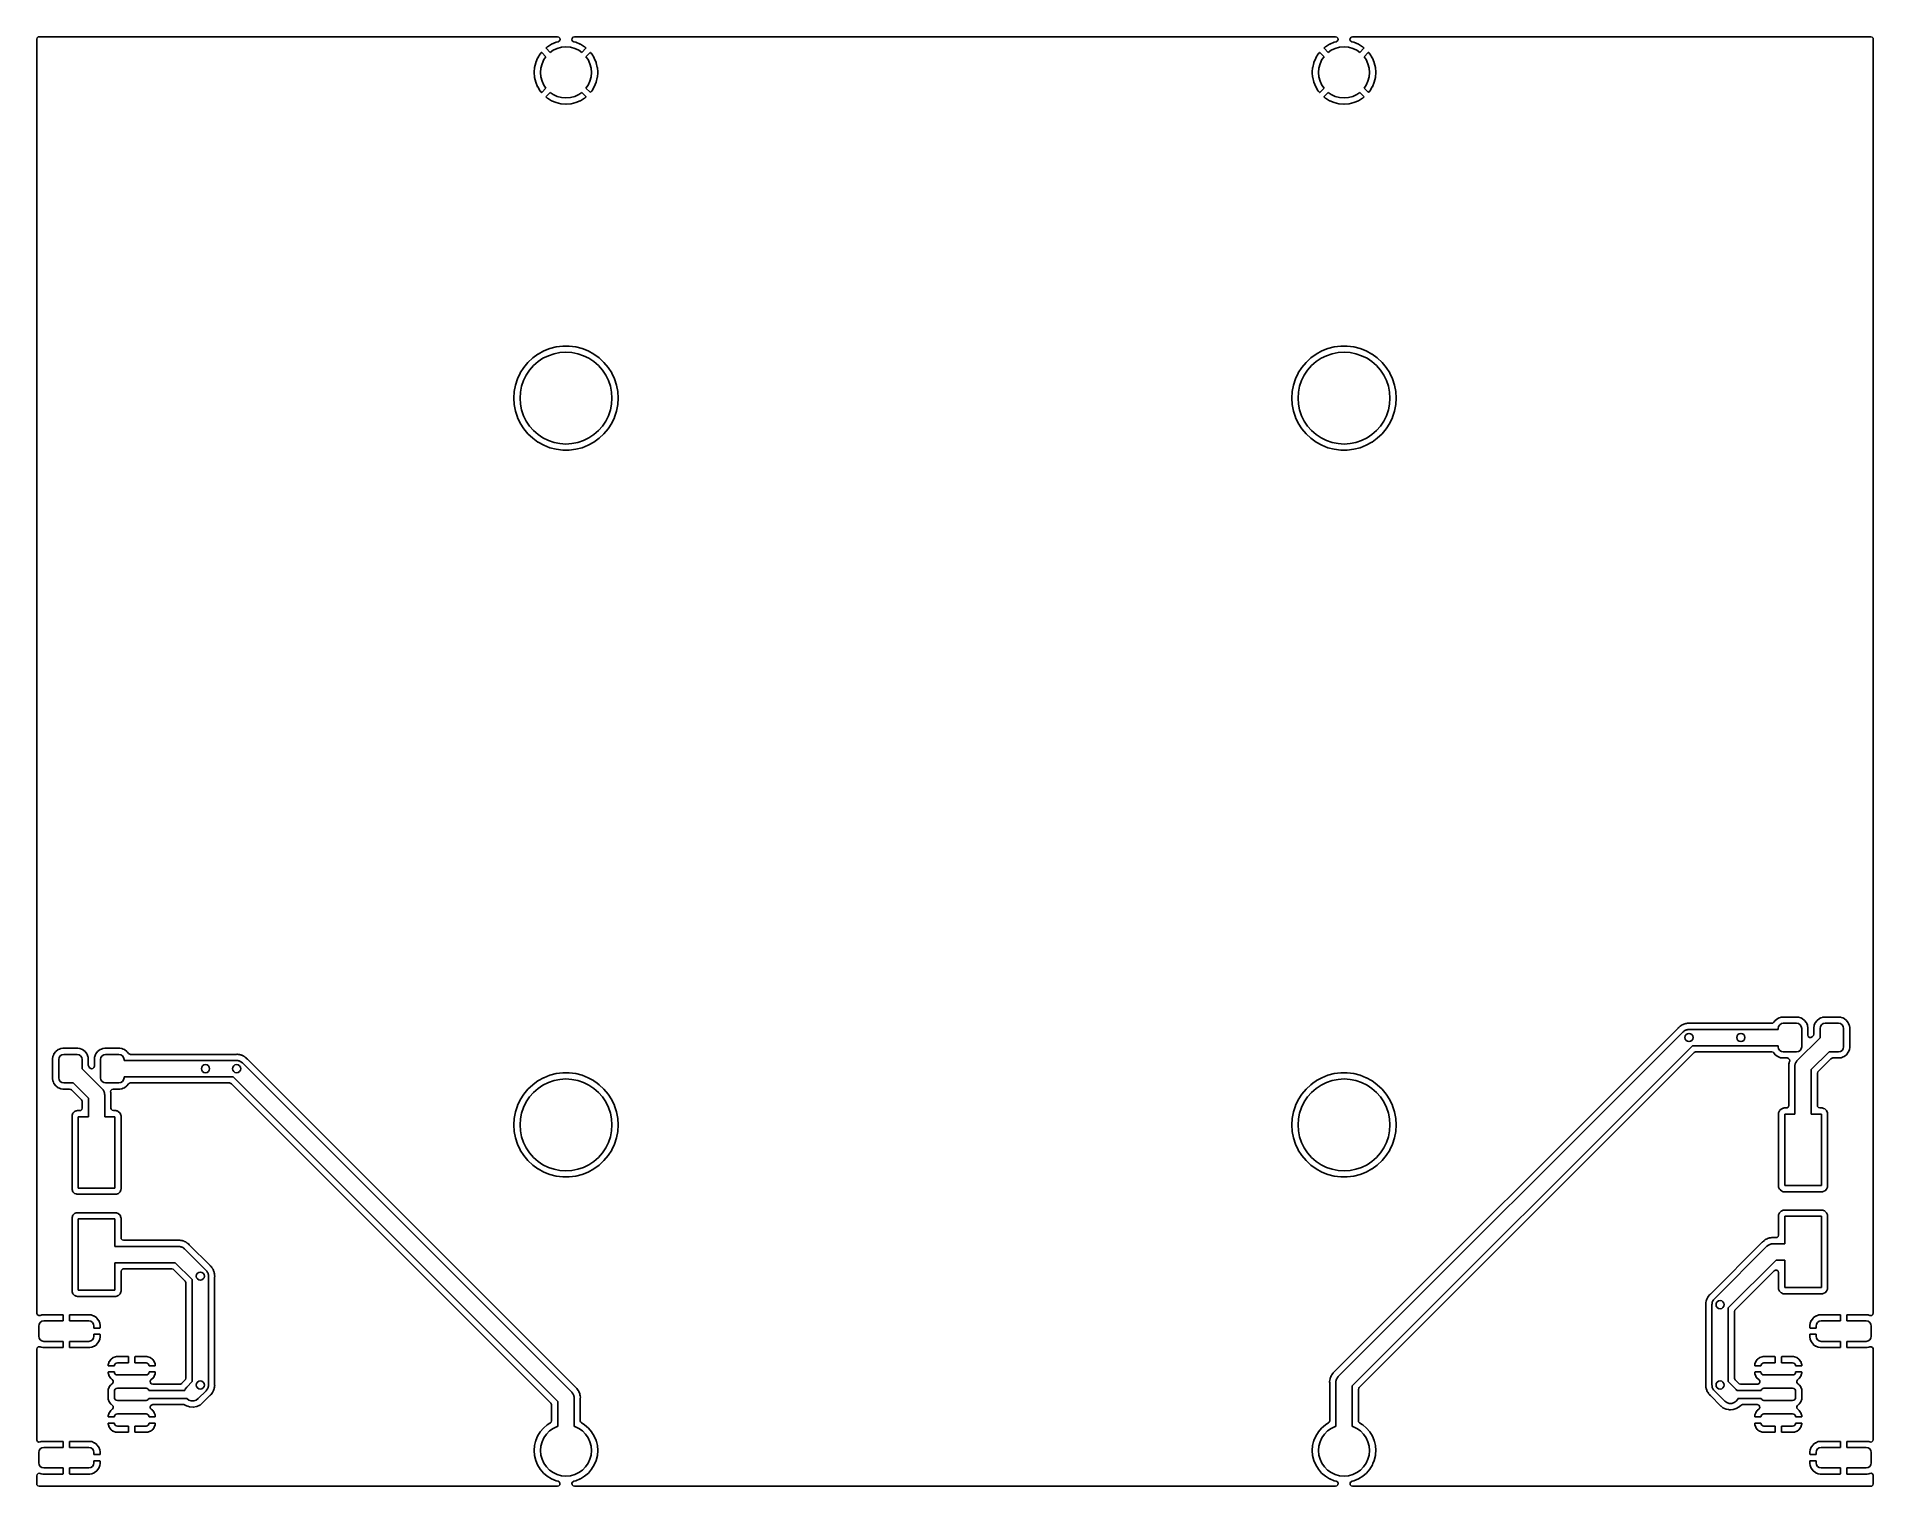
# Model space of a CAD drawing. Extents: x 0.03 to 3.57, y 0.02 to 2.81.
import ezdxf

# ---------------------------------------------------------------- set-up
doc = ezdxf.new("R2010")
doc.units = 0
doc.header["$MEASUREMENT"] = 0
doc.layers.add('BLACK', color=7, linetype='CONTINUOUS')

msp = doc.modelspace()

# ---------------------------------------------------------------- linework, layer by layer
at = {"layer": 'BLACK', "linetype": 'CONTINUOUS'}
for p, q in [((0.0297, 2.81), (0.0305, 2.8127)), ((0.0297, 0.3539), (0.0297, 2.81)), ((0.0305, 2.8127), (0.0326, 2.8145)), ((0.0326, 2.8145), (0.0347, 2.8149)), ((0.0347, 2.8149), (1.0336, 2.8149)), ((1.022, 2.8005), (1.0142, 2.7957)), ((1.0224, 2.8007), (1.022, 2.8005)), ((1.0309, 2.8042), (1.0224, 2.8007)), ((1.0313, 2.8043), (1.0309, 2.8042)), ((1.0347, 2.8052), (1.0313, 2.8043)), ((1.0336, 2.8149), (1.0363, 2.8142)), ((1.0373, 2.8067), (1.0347, 2.8052)), ((1.0363, 2.8142), (1.0381, 2.812)), ((1.0385, 2.8093), (1.0373, 2.8067)), ((1.0381, 2.812), (1.0385, 2.8093)), ((1.0615, 2.809), (1.0618, 2.8118)), ((1.0628, 2.8066), (1.0615, 2.809)), ((1.0618, 2.8118), (1.0635, 2.814)), ((1.0653, 2.8052), (1.0628, 2.8066)), ((1.0635, 2.814), (1.0664, 2.8149)), ((1.0687, 2.8043), (1.0653, 2.8052)), ((1.0664, 2.8149), (2.5336, 2.8149)), ((1.0691, 2.8042), (1.0687, 2.8043)), ((1.0776, 2.8007), (1.0691, 2.8042)), ((1.078, 2.8005), (1.0776, 2.8007)), ((1.0858, 2.7957), (1.078, 2.8005)), ((2.522, 2.8005), (2.5142, 2.7957)), ((2.5224, 2.8007), (2.522, 2.8005)), ((2.5309, 2.8042), (2.5224, 2.8007)), ((2.5313, 2.8043), (2.5309, 2.8042)), ((2.5347, 2.8052), (2.5313, 2.8043)), ((2.5336, 2.8149), (2.5363, 2.8142)), ((2.5373, 2.8067), (2.5347, 2.8052)), ((2.5363, 2.8142), (2.5381, 2.812)), ((2.5385, 2.8093), (2.5373, 2.8067)), ((2.5381, 2.812), (2.5385, 2.8093)), ((2.5615, 2.809), (2.5618, 2.8118)), ((2.5628, 2.8066), (2.5615, 2.809)), ((2.5618, 2.8118), (2.5635, 2.814)), ((2.5653, 2.8052), (2.5628, 2.8066)), ((2.5635, 2.814), (2.5664, 2.8149)), ((2.5687, 2.8043), (2.5653, 2.8052)), ((2.5664, 2.8149), (3.5653, 2.8149)), ((2.5691, 2.8042), (2.5687, 2.8043)), ((2.5776, 2.8007), (2.5691, 2.8042)), ((2.578, 2.8005), (2.5776, 2.8007)), ((2.5858, 2.7957), (2.578, 2.8005)), ((3.5653, 2.8149), (3.568, 2.8142)), ((3.568, 2.8142), (3.5699, 2.812)), ((3.5699, 2.812), (3.5703, 2.81)), ((3.5703, 2.81), (3.5703, 0.3539)), ((0.9917, 2.7648), (0.9896, 2.7558)), ((0.9919, 2.7652), (0.9917, 2.7648)), ((0.9954, 2.7737), (0.9919, 2.7652)), ((0.9956, 2.774), (0.9954, 2.7737)), ((1.0004, 2.7819), (0.9956, 2.774)), ((1.0006, 2.7822), (1.0004, 2.7819)), ((1.0025, 2.7844), (1.0006, 2.7822)), ((1.0015, 2.7546), (1.0038, 2.7629)), ((1.0028, 2.7846), (1.0025, 2.7844)), ((1.0034, 2.7843), (1.0028, 2.7846)), ((1.0114, 2.7763), (1.0034, 2.7843)), ((1.0038, 2.7629), (1.0074, 2.7707)), ((1.0074, 2.7707), (1.0114, 2.7763)), ((1.0118, 2.7937), (1.0114, 2.7931)), ((1.0114, 2.7931), (1.0117, 2.7927)), ((1.0117, 2.7927), (1.0197, 2.7847)), ((1.0139, 2.7955), (1.0118, 2.7937)), ((1.0142, 2.7957), (1.0139, 2.7955)), ((1.0197, 2.7847), (1.0254, 2.7887)), ((1.0254, 2.7887), (1.0332, 2.7923)), ((1.0332, 2.7923), (1.0414, 2.7945)), ((1.0414, 2.7945), (1.05, 2.7953)), ((1.05, 2.7953), (1.0586, 2.7945)), ((1.0586, 2.7945), (1.0668, 2.7923)), ((1.0668, 2.7923), (1.0746, 2.7887)), ((1.0746, 2.7887), (1.0803, 2.7847)), ((1.0803, 2.7847), (1.0883, 2.7927)), ((1.0861, 2.7955), (1.0858, 2.7957)), ((1.0883, 2.7936), (1.0861, 2.7955)), ((1.0886, 2.7932), (1.0883, 2.7936)), ((1.0883, 2.7927), (1.0886, 2.7932)), ((1.0967, 2.7844), (1.0886, 2.7763)), ((1.0886, 2.7763), (1.0926, 2.7707)), ((1.0926, 2.7707), (1.0962, 2.7629)), ((1.0962, 2.7629), (1.0985, 2.7546)), ((1.0971, 2.7846), (1.0967, 2.7844)), ((1.0976, 2.7843), (1.0971, 2.7846)), ((1.0994, 2.7822), (1.0976, 2.7843)), ((1.0996, 2.7819), (1.0994, 2.7822)), ((1.1044, 2.774), (1.0996, 2.7819)), ((1.1046, 2.7737), (1.1044, 2.774)), ((1.1081, 2.7652), (1.1046, 2.7737)), ((1.1083, 2.7648), (1.1081, 2.7652)), ((1.1104, 2.7558), (1.1083, 2.7648)), ((2.4917, 2.7648), (2.4896, 2.7558)), ((2.4919, 2.7652), (2.4917, 2.7648)), ((2.4954, 2.7737), (2.4919, 2.7652)), ((2.4956, 2.774), (2.4954, 2.7737)), ((2.5004, 2.7819), (2.4956, 2.774)), ((2.5006, 2.7822), (2.5004, 2.7819)), ((2.5025, 2.7844), (2.5006, 2.7822)), ((2.5015, 2.7546), (2.5038, 2.7629)), ((2.5028, 2.7846), (2.5025, 2.7844)), ((2.5034, 2.7843), (2.5028, 2.7846)), ((2.5114, 2.7763), (2.5034, 2.7843)), ((2.5038, 2.7629), (2.5074, 2.7707)), ((2.5074, 2.7707), (2.5114, 2.7763)), ((2.5118, 2.7937), (2.5114, 2.7931)), ((2.5114, 2.7931), (2.5117, 2.7927)), ((2.5117, 2.7927), (2.5197, 2.7847)), ((2.5139, 2.7955), (2.5118, 2.7937)), ((2.5142, 2.7957), (2.5139, 2.7955)), ((2.5197, 2.7847), (2.5254, 2.7887)), ((2.5254, 2.7887), (2.5332, 2.7923)), ((2.5332, 2.7923), (2.5415, 2.7945)), ((2.5415, 2.7945), (2.55, 2.7953)), ((2.55, 2.7953), (2.5585, 2.7945)), ((2.5585, 2.7945), (2.5668, 2.7923)), ((2.5668, 2.7923), (2.5746, 2.7887)), ((2.5746, 2.7887), (2.5803, 2.7847)), ((2.5803, 2.7847), (2.5883, 2.7927)), ((2.5861, 2.7955), (2.5858, 2.7957)), ((2.5883, 2.7936), (2.5861, 2.7955)), ((2.5886, 2.7932), (2.5883, 2.7936)), ((2.5883, 2.7927), (2.5886, 2.7932)), ((2.5967, 2.7844), (2.5886, 2.7763)), ((2.5886, 2.7763), (2.5926, 2.7707)), ((2.5926, 2.7707), (2.5962, 2.7629)), ((2.5962, 2.7629), (2.5985, 2.7546)), ((2.5971, 2.7846), (2.5967, 2.7844)), ((2.5976, 2.7843), (2.5971, 2.7846)), ((2.5994, 2.7822), (2.5976, 2.7843)), ((2.5996, 2.7819), (2.5994, 2.7822)), ((2.6044, 2.774), (2.5996, 2.7819)), ((2.6046, 2.7737), (2.6044, 2.774)), ((2.6081, 2.7652), (2.6046, 2.7737)), ((2.6083, 2.7648), (2.6081, 2.7652)), ((2.6104, 2.7558), (2.6083, 2.7648)), ((0.9895, 2.7554), (0.9888, 2.7463)), ((0.9888, 2.7463), (0.9888, 2.7459)), ((0.9888, 2.7459), (0.9895, 2.7367)), ((0.9896, 2.7558), (0.9895, 2.7554)), ((0.9895, 2.7367), (0.9896, 2.7363)), ((0.9896, 2.7363), (0.9917, 2.7273)), ((0.9917, 2.7273), (0.9919, 2.727)), ((0.9919, 2.727), (0.9954, 2.7184)), ((1.0008, 2.7461), (1.0015, 2.7546)), ((1.0015, 2.7375), (1.0008, 2.7461)), ((1.0038, 2.7292), (1.0015, 2.7375)), ((1.0074, 2.7215), (1.0038, 2.7292)), ((1.0962, 2.7292), (1.0926, 2.7215)), ((1.0985, 2.7375), (1.0962, 2.7292)), ((1.0985, 2.7546), (1.0992, 2.7461)), ((1.0992, 2.7461), (1.0985, 2.7375)), ((1.1046, 2.7184), (1.1081, 2.727)), ((1.1081, 2.727), (1.1083, 2.7273)), ((1.1083, 2.7273), (1.1104, 2.7363)), ((1.1105, 2.7554), (1.1104, 2.7558)), ((1.1104, 2.7363), (1.1105, 2.7367)), ((1.1112, 2.7463), (1.1105, 2.7554)), ((1.1105, 2.7367), (1.1112, 2.7459)), ((1.1112, 2.7459), (1.1112, 2.7463)), ((2.4895, 2.7554), (2.4888, 2.7463)), ((2.4888, 2.7463), (2.4888, 2.7459)), ((2.4888, 2.7459), (2.4895, 2.7367)), ((2.4896, 2.7558), (2.4895, 2.7554)), ((2.4895, 2.7367), (2.4896, 2.7363)), ((2.4896, 2.7363), (2.4917, 2.7273)), ((2.4917, 2.7273), (2.4919, 2.727)), ((2.4919, 2.727), (2.4954, 2.7184)), ((2.5008, 2.7461), (2.5015, 2.7546)), ((2.5015, 2.7375), (2.5008, 2.7461)), ((2.5038, 2.7292), (2.5015, 2.7375)), ((2.5074, 2.7215), (2.5038, 2.7292)), ((2.5962, 2.7292), (2.5926, 2.7215)), ((2.5985, 2.7375), (2.5962, 2.7292)), ((2.5985, 2.7546), (2.5992, 2.7461)), ((2.5992, 2.7461), (2.5985, 2.7375)), ((2.6046, 2.7184), (2.6081, 2.727)), ((2.6081, 2.727), (2.6083, 2.7273)), ((2.6083, 2.7273), (2.6104, 2.7363)), ((2.6105, 2.7554), (2.6104, 2.7558)), ((2.6104, 2.7363), (2.6105, 2.7367)), ((2.6112, 2.7463), (2.6105, 2.7554)), ((2.6105, 2.7367), (2.6112, 2.7459)), ((2.6112, 2.7459), (2.6112, 2.7463)), ((0.9954, 2.7184), (0.9956, 2.7181)), ((0.9956, 2.7181), (1.0004, 2.7102)), ((1.0004, 2.7102), (1.0006, 2.7099)), ((1.0006, 2.7099), (1.0024, 2.7078)), ((1.0024, 2.7078), (1.0029, 2.7075)), ((1.0029, 2.7075), (1.0033, 2.7077)), ((1.0033, 2.7077), (1.0114, 2.7158)), ((1.0114, 2.7158), (1.0074, 2.7215)), ((1.0117, 2.6994), (1.0114, 2.6989)), ((1.0114, 2.6989), (1.0117, 2.6985)), ((1.0197, 2.7074), (1.0117, 2.6994)), ((1.0117, 2.6985), (1.0139, 2.6967)), ((1.0139, 2.6967), (1.0142, 2.6964)), ((1.0142, 2.6964), (1.022, 2.6916)), ((1.0254, 2.7034), (1.0197, 2.7074)), ((1.022, 2.6916), (1.0224, 2.6915)), ((1.0224, 2.6915), (1.0309, 2.6879)), ((1.0332, 2.6998), (1.0254, 2.7034)), ((1.0414, 2.6976), (1.0332, 2.6998)), ((1.05, 2.6968), (1.0414, 2.6976)), ((1.0586, 2.6976), (1.05, 2.6968)), ((1.0668, 2.6998), (1.0586, 2.6976)), ((1.0746, 2.7034), (1.0668, 2.6998)), ((1.0691, 2.6879), (1.0776, 2.6915)), ((1.0803, 2.7074), (1.0746, 2.7034)), ((1.0776, 2.6915), (1.078, 2.6916)), ((1.078, 2.6916), (1.0858, 2.6964)), ((1.0883, 2.6994), (1.0803, 2.7074)), ((1.0858, 2.6964), (1.0861, 2.6967)), ((1.0861, 2.6967), (1.0882, 2.6985)), ((1.0882, 2.6985), (1.0885, 2.6989)), ((1.0886, 2.699), (1.0883, 2.6994)), ((1.0885, 2.6989), (1.0886, 2.699)), ((1.0926, 2.7215), (1.0886, 2.7158)), ((1.0886, 2.7158), (1.0966, 2.7078)), ((1.0966, 2.7078), (1.0972, 2.7075)), ((1.0972, 2.7075), (1.0975, 2.7078)), ((1.0975, 2.7078), (1.0994, 2.7099)), ((1.0994, 2.7099), (1.0996, 2.7102)), ((1.0996, 2.7102), (1.1044, 2.7181)), ((1.1044, 2.7181), (1.1046, 2.7184)), ((2.4954, 2.7184), (2.4956, 2.7181)), ((2.4956, 2.7181), (2.5004, 2.7102)), ((2.5004, 2.7102), (2.5006, 2.7099)), ((2.5006, 2.7099), (2.5024, 2.7078)), ((2.5024, 2.7078), (2.5029, 2.7075)), ((2.5029, 2.7075), (2.5033, 2.7077)), ((2.5033, 2.7077), (2.5114, 2.7158)), ((2.5114, 2.7158), (2.5074, 2.7215)), ((2.5117, 2.6994), (2.5114, 2.6989)), ((2.5114, 2.6989), (2.5117, 2.6985)), ((2.5197, 2.7074), (2.5117, 2.6994)), ((2.5117, 2.6985), (2.5139, 2.6967)), ((2.5139, 2.6967), (2.5142, 2.6964)), ((2.5142, 2.6964), (2.522, 2.6916)), ((2.5254, 2.7034), (2.5197, 2.7074)), ((2.522, 2.6916), (2.5224, 2.6915)), ((2.5224, 2.6915), (2.5309, 2.6879)), ((2.5332, 2.6998), (2.5254, 2.7034)), ((2.5415, 2.6976), (2.5332, 2.6998)), ((2.55, 2.6968), (2.5415, 2.6976)), ((2.5585, 2.6976), (2.55, 2.6968)), ((2.5668, 2.6998), (2.5585, 2.6976)), ((2.5746, 2.7034), (2.5668, 2.6998)), ((2.5691, 2.6879), (2.5776, 2.6915)), ((2.5803, 2.7074), (2.5746, 2.7034)), ((2.5776, 2.6915), (2.578, 2.6916)), ((2.578, 2.6916), (2.5858, 2.6964)), ((2.5883, 2.6994), (2.5803, 2.7074)), ((2.5858, 2.6964), (2.5861, 2.6967)), ((2.5861, 2.6967), (2.5882, 2.6985)), ((2.5882, 2.6985), (2.5886, 2.699)), ((2.5886, 2.699), (2.5883, 2.6994)), ((2.5926, 2.7215), (2.5886, 2.7158)), ((2.5886, 2.7158), (2.5966, 2.7078)), ((2.5966, 2.7078), (2.5972, 2.7075)), ((2.5972, 2.7075), (2.5975, 2.7078)), ((2.5975, 2.7078), (2.5994, 2.7099)), ((2.5994, 2.7099), (2.5996, 2.7102)), ((2.5996, 2.7102), (2.6044, 2.7181)), ((2.6044, 2.7181), (2.6046, 2.7184)), ((1.0309, 2.6879), (1.0313, 2.6878)), ((1.0313, 2.6878), (1.0402, 2.6856)), ((1.0402, 2.6856), (1.0406, 2.6856)), ((1.0406, 2.6856), (1.0498, 2.6849)), ((1.0498, 2.6849), (1.0502, 2.6849)), ((1.0502, 2.6849), (1.0594, 2.6856)), ((1.0594, 2.6856), (1.0598, 2.6856)), ((1.0598, 2.6856), (1.0687, 2.6878)), ((1.0687, 2.6878), (1.0691, 2.6879)), ((2.5309, 2.6879), (2.5313, 2.6878)), ((2.5313, 2.6878), (2.5402, 2.6856)), ((2.5402, 2.6856), (2.5406, 2.6856)), ((2.5406, 2.6856), (2.5498, 2.6849)), ((2.5498, 2.6849), (2.5502, 2.6849)), ((2.5502, 2.6849), (2.5594, 2.6856)), ((2.5594, 2.6856), (2.5598, 2.6856)), ((2.5598, 2.6856), (2.5687, 2.6878)), ((2.5687, 2.6878), (2.5691, 2.6879)), ((0.9859, 2.1956), (0.9767, 2.187)), ((0.986, 2.1957), (0.9859, 2.1956)), ((0.996, 2.203), (0.986, 2.1957)), ((0.9961, 2.2031), (0.996, 2.203)), ((0.996, 2.203), (0.996, 2.203)), ((1.0072, 2.2092), (0.9961, 2.2031)), ((1.0057, 2.1948), (1.0161, 2.1999)), ((1.0189, 2.2138), (1.0072, 2.2092)), ((1.0161, 2.1999), (1.0271, 2.2037)), ((1.0312, 2.2169), (1.0189, 2.2138)), ((1.0271, 2.2037), (1.0384, 2.2059)), ((1.0437, 2.2185), (1.0312, 2.2169)), ((1.0384, 2.2059), (1.05, 2.2067)), ((1.0563, 2.2185), (1.0437, 2.2185)), ((1.05, 2.2067), (1.0616, 2.2059)), ((1.0689, 2.2169), (1.0563, 2.2185)), ((1.0616, 2.2059), (1.0729, 2.2037)), ((1.0811, 2.2138), (1.0689, 2.2169)), ((1.0729, 2.2037), (1.0839, 2.1999)), ((1.0928, 2.2092), (1.0811, 2.2138)), ((1.0839, 2.1999), (1.0943, 2.1948)), ((1.1039, 2.2031), (1.0928, 2.2092)), ((1.104, 2.203), (1.1039, 2.2031)), ((1.114, 2.1957), (1.104, 2.203)), ((1.104, 2.203), (1.104, 2.203)), ((1.1141, 2.1956), (1.114, 2.1957)), ((1.1233, 2.187), (1.1141, 2.1956)), ((2.4859, 2.1956), (2.4767, 2.187)), ((2.486, 2.1957), (2.4859, 2.1956)), ((2.496, 2.203), (2.486, 2.1957)), ((2.4961, 2.2031), (2.496, 2.203)), ((2.496, 2.203), (2.496, 2.203)), ((2.5072, 2.2092), (2.4961, 2.2031)), ((2.5057, 2.1948), (2.5161, 2.1999)), ((2.5189, 2.2138), (2.5072, 2.2092)), ((2.5161, 2.1999), (2.5271, 2.2037)), ((2.5311, 2.2169), (2.5189, 2.2138)), ((2.5271, 2.2037), (2.5384, 2.2059)), ((2.5437, 2.2185), (2.5311, 2.2169)), ((2.5384, 2.2059), (2.55, 2.2067)), ((2.5563, 2.2185), (2.5437, 2.2185)), ((2.55, 2.2067), (2.5616, 2.2059)), ((2.5688, 2.2169), (2.5563, 2.2185)), ((2.5616, 2.2059), (2.5729, 2.2037)), ((2.5811, 2.2138), (2.5688, 2.2169)), ((2.5729, 2.2037), (2.5839, 2.1999)), ((2.5928, 2.2092), (2.5811, 2.2138)), ((2.5839, 2.1999), (2.5943, 2.1948)), ((2.6039, 2.2031), (2.5928, 2.2092)), ((2.604, 2.203), (2.6039, 2.2031)), ((2.614, 2.1957), (2.604, 2.203)), ((2.604, 2.203), (2.604, 2.203)), ((2.6141, 2.1956), (2.614, 2.1957)), ((2.6233, 2.187), (2.6141, 2.1956)), ((0.9618, 2.1664), (0.9565, 2.1553)), ((0.9686, 2.1772), (0.9618, 2.1666)), ((0.9618, 2.1666), (0.9618, 2.1664)), ((0.9618, 2.1664), (0.9618, 2.1664)), ((0.9682, 2.152), (0.9733, 2.1624)), ((0.9767, 2.187), (0.9686, 2.1772)), ((0.9733, 2.1624), (0.9797, 2.172)), ((0.9797, 2.172), (0.9874, 2.1808)), ((0.9874, 2.1808), (0.9961, 2.1884)), ((0.9961, 2.1884), (1.0057, 2.1948)), ((1.0943, 2.1948), (1.1039, 2.1884)), ((1.1039, 2.1884), (1.1126, 2.1808)), ((1.1126, 2.1808), (1.1203, 2.172)), ((1.1203, 2.172), (1.1267, 2.1624)), ((1.1314, 2.1772), (1.1233, 2.187)), ((1.1267, 2.1624), (1.1318, 2.152)), ((1.1382, 2.1666), (1.1314, 2.1772)), ((1.1382, 2.1664), (1.1382, 2.1666)), ((1.1435, 2.1553), (1.1382, 2.1664)), ((1.1382, 2.1664), (1.1382, 2.1664)), ((2.4618, 2.1664), (2.4565, 2.1553)), ((2.4686, 2.1772), (2.4618, 2.1666)), ((2.4618, 2.1666), (2.4618, 2.1664)), ((2.4618, 2.1664), (2.4618, 2.1664)), ((2.4682, 2.152), (2.4733, 2.1624)), ((2.4767, 2.187), (2.4686, 2.1772)), ((2.4733, 2.1624), (2.4797, 2.172)), ((2.4797, 2.172), (2.4874, 2.1808)), ((2.4874, 2.1808), (2.4961, 2.1884)), ((2.4961, 2.1884), (2.5057, 2.1948)), ((2.5943, 2.1948), (2.6039, 2.1884)), ((2.6039, 2.1884), (2.6126, 2.1808)), ((2.6126, 2.1808), (2.6203, 2.172)), ((2.6203, 2.172), (2.6267, 2.1624)), ((2.6314, 2.1772), (2.6233, 2.187)), ((2.6267, 2.1624), (2.6318, 2.152)), ((2.6382, 2.1666), (2.6314, 2.1772)), ((2.6382, 2.1664), (2.6382, 2.1666)), ((2.6435, 2.1553), (2.6382, 2.1664)), ((2.6382, 2.1664), (2.6382, 2.1664)), ((0.9502, 2.1307), (0.9494, 2.1181)), ((0.9525, 2.1431), (0.9502, 2.1307)), ((0.9565, 2.1551), (0.9525, 2.1431)), ((0.9565, 2.1553), (0.9565, 2.1551)), ((0.9614, 2.1181), (0.9622, 2.1297)), ((0.9622, 2.1297), (0.9644, 2.141)), ((0.9644, 2.141), (0.9682, 2.152)), ((1.1318, 2.152), (1.1356, 2.141)), ((1.1356, 2.141), (1.1378, 2.1297)), ((1.1378, 2.1297), (1.1386, 2.1181)), ((1.1436, 2.1551), (1.1435, 2.1553)), ((1.1475, 2.1431), (1.1436, 2.1551)), ((1.1498, 2.1307), (1.1475, 2.1431)), ((1.1506, 2.1181), (1.1498, 2.1307)), ((2.4502, 2.1307), (2.4494, 2.1181)), ((2.4526, 2.1431), (2.4502, 2.1307)), ((2.4564, 2.1551), (2.4526, 2.1431)), ((2.4565, 2.1553), (2.4564, 2.1551)), ((2.4614, 2.1181), (2.4622, 2.1297)), ((2.4622, 2.1297), (2.4644, 2.141)), ((2.4644, 2.141), (2.4682, 2.152)), ((2.6318, 2.152), (2.6356, 2.141)), ((2.6356, 2.141), (2.6378, 2.1297)), ((2.6378, 2.1297), (2.6386, 2.1181)), ((2.6435, 2.1551), (2.6435, 2.1553)), ((2.6475, 2.1431), (2.6435, 2.1551)), ((2.6498, 2.1307), (2.6475, 2.1431)), ((2.6506, 2.1181), (2.6498, 2.1307)), ((0.9494, 2.1181), (0.9502, 2.1055)), ((0.9502, 2.1055), (0.9525, 2.0931)), ((0.9525, 2.0931), (0.9565, 2.0811)), ((0.9622, 2.1065), (0.9614, 2.1181)), ((0.9644, 2.0952), (0.9622, 2.1065)), ((0.9682, 2.0842), (0.9644, 2.0952)), ((1.1356, 2.0952), (1.1318, 2.0842)), ((1.1378, 2.1065), (1.1356, 2.0952)), ((1.1386, 2.1181), (1.1378, 2.1065)), ((1.1436, 2.0811), (1.1475, 2.0931)), ((1.1475, 2.0931), (1.1498, 2.1055)), ((1.1498, 2.1055), (1.1506, 2.1181)), ((2.4494, 2.1181), (2.4502, 2.1055)), ((2.4502, 2.1055), (2.4526, 2.0931)), ((2.4526, 2.0931), (2.4564, 2.0811)), ((2.4622, 2.1065), (2.4614, 2.1181)), ((2.4644, 2.0952), (2.4622, 2.1065)), ((2.4682, 2.0842), (2.4644, 2.0952)), ((2.6356, 2.0952), (2.6318, 2.0842)), ((2.6378, 2.1065), (2.6356, 2.0952)), ((2.6386, 2.1181), (2.6378, 2.1065)), ((2.6435, 2.0811), (2.6475, 2.0931)), ((2.6475, 2.0931), (2.6498, 2.1055)), ((2.6498, 2.1055), (2.6506, 2.1181)), ((0.9565, 2.0811), (0.9565, 2.0809)), ((0.9565, 2.0809), (0.9565, 2.0809)), ((0.9565, 2.0809), (0.9618, 2.0698)), ((0.9618, 2.0698), (0.9618, 2.0698)), ((0.9618, 2.0698), (0.9618, 2.0696)), ((0.9618, 2.0696), (0.9686, 2.059)), ((0.9733, 2.0738), (0.9682, 2.0842)), ((0.9686, 2.059), (0.9767, 2.0492)), ((0.9797, 2.0642), (0.9733, 2.0738)), ((0.9874, 2.0555), (0.9797, 2.0642)), ((0.9961, 2.0478), (0.9874, 2.0555)), ((1.1126, 2.0555), (1.1039, 2.0478)), ((1.1203, 2.0642), (1.1126, 2.0555)), ((1.1267, 2.0738), (1.1203, 2.0642)), ((1.1233, 2.0492), (1.1314, 2.059)), ((1.1318, 2.0842), (1.1267, 2.0738)), ((1.1314, 2.059), (1.1382, 2.0696)), ((1.1382, 2.0698), (1.1435, 2.0809)), ((1.1382, 2.0696), (1.1382, 2.0698)), ((1.1382, 2.0698), (1.1382, 2.0698)), ((1.1435, 2.0809), (1.1436, 2.0811)), ((1.1435, 2.0809), (1.1435, 2.0809)), ((2.4564, 2.0811), (2.4565, 2.0809)), ((2.4565, 2.0809), (2.4565, 2.0809)), ((2.4565, 2.0809), (2.4618, 2.0698)), ((2.4618, 2.0698), (2.4618, 2.0698)), ((2.4618, 2.0698), (2.4618, 2.0696)), ((2.4618, 2.0696), (2.4686, 2.059)), ((2.4733, 2.0738), (2.4682, 2.0842)), ((2.4686, 2.059), (2.4767, 2.0492)), ((2.4797, 2.0642), (2.4733, 2.0738)), ((2.4874, 2.0555), (2.4797, 2.0642)), ((2.4961, 2.0478), (2.4874, 2.0555)), ((2.6126, 2.0555), (2.6039, 2.0478)), ((2.6203, 2.0642), (2.6126, 2.0555)), ((2.6267, 2.0738), (2.6203, 2.0642)), ((2.6233, 2.0492), (2.6314, 2.059)), ((2.6318, 2.0842), (2.6267, 2.0738)), ((2.6314, 2.059), (2.6382, 2.0696)), ((2.6382, 2.0698), (2.6435, 2.0809)), ((2.6382, 2.0696), (2.6382, 2.0698)), ((2.6382, 2.0698), (2.6382, 2.0698)), ((2.6435, 2.0809), (2.6435, 2.0811)), ((2.6435, 2.0809), (2.6435, 2.0809)), ((0.9767, 2.0492), (0.9859, 2.0406)), ((0.9859, 2.0406), (0.986, 2.0405)), ((0.986, 2.0405), (0.986, 2.0405)), ((0.986, 2.0405), (0.996, 2.0332)), ((0.996, 2.0332), (0.996, 2.0332)), ((0.996, 2.0332), (0.9961, 2.0332)), ((1.0057, 2.0414), (0.9961, 2.0478)), ((0.9961, 2.0332), (1.0072, 2.0271)), ((1.0161, 2.0363), (1.0057, 2.0414)), ((1.0072, 2.0271), (1.0189, 2.0224)), ((1.0271, 2.0326), (1.0161, 2.0363)), ((1.0189, 2.0224), (1.0312, 2.0193)), ((1.0384, 2.0303), (1.0271, 2.0326)), ((1.0312, 2.0193), (1.0437, 2.0177)), ((1.05, 2.0295), (1.0384, 2.0303)), ((1.0616, 2.0303), (1.05, 2.0295)), ((1.0563, 2.0177), (1.0689, 2.0193)), ((1.0729, 2.0326), (1.0616, 2.0303)), ((1.0689, 2.0193), (1.0811, 2.0224)), ((1.0839, 2.0363), (1.0729, 2.0326)), ((1.0811, 2.0224), (1.0928, 2.0271)), ((1.0943, 2.0414), (1.0839, 2.0363)), ((1.0928, 2.0271), (1.1039, 2.0332)), ((1.1039, 2.0478), (1.0943, 2.0414)), ((1.1039, 2.0332), (1.104, 2.0332)), ((1.104, 2.0332), (1.114, 2.0405)), ((1.104, 2.0332), (1.104, 2.0332)), ((1.114, 2.0405), (1.1141, 2.0406)), ((1.114, 2.0405), (1.114, 2.0405)), ((1.1141, 2.0406), (1.1233, 2.0492)), ((2.4767, 2.0492), (2.4859, 2.0406)), ((2.4859, 2.0406), (2.486, 2.0405)), ((2.486, 2.0405), (2.486, 2.0405)), ((2.486, 2.0405), (2.496, 2.0332)), ((2.496, 2.0332), (2.496, 2.0332)), ((2.496, 2.0332), (2.4961, 2.0332)), ((2.5057, 2.0414), (2.4961, 2.0478)), ((2.4961, 2.0332), (2.5072, 2.0271)), ((2.5161, 2.0363), (2.5057, 2.0414)), ((2.5072, 2.0271), (2.5189, 2.0224)), ((2.5271, 2.0326), (2.5161, 2.0363)), ((2.5189, 2.0224), (2.5311, 2.0193)), ((2.5384, 2.0303), (2.5271, 2.0326)), ((2.5311, 2.0193), (2.5437, 2.0177)), ((2.55, 2.0295), (2.5384, 2.0303)), ((2.5616, 2.0303), (2.55, 2.0295)), ((2.5563, 2.0177), (2.5688, 2.0193)), ((2.5729, 2.0326), (2.5616, 2.0303)), ((2.5688, 2.0193), (2.5811, 2.0224)), ((2.5839, 2.0363), (2.5729, 2.0326)), ((2.5811, 2.0224), (2.5928, 2.0271)), ((2.5943, 2.0414), (2.5839, 2.0363)), ((2.5928, 2.0271), (2.6039, 2.0332)), ((2.6039, 2.0478), (2.5943, 2.0414)), ((2.6039, 2.0332), (2.604, 2.0332)), ((2.604, 2.0332), (2.614, 2.0405)), ((2.604, 2.0332), (2.604, 2.0332)), ((2.614, 2.0405), (2.6141, 2.0406)), ((2.614, 2.0405), (2.614, 2.0405)), ((2.6141, 2.0406), (2.6233, 2.0492)), ((1.0437, 2.0177), (1.0563, 2.0177)), ((2.5437, 2.0177), (2.5563, 2.0177)), ((3.3861, 0.9218), (3.3814, 0.9182)), ((3.3886, 0.9228), (3.3861, 0.9218)), ((3.3913, 0.9238), (3.3886, 0.9228)), ((3.3916, 0.924), (3.3913, 0.9238)), ((3.3913, 0.9238), (3.3913, 0.9238)), ((3.3952, 0.9244), (3.3916, 0.924)), ((3.4241, 0.9244), (3.3952, 0.9244)), ((3.4277, 0.924), (3.4241, 0.9244)), ((3.428, 0.9238), (3.4277, 0.924)), ((3.4307, 0.9228), (3.428, 0.9238)), ((3.428, 0.9238), (3.428, 0.9238)), ((3.4332, 0.9218), (3.4307, 0.9228)), ((3.4379, 0.9182), (3.4332, 0.9218)), ((3.4668, 0.9218), (3.4621, 0.9182)), ((3.4693, 0.9228), (3.4668, 0.9218)), ((3.472, 0.9238), (3.4693, 0.9228)), ((3.4723, 0.924), (3.472, 0.9238)), ((3.472, 0.9238), (3.472, 0.9238)), ((3.4759, 0.9244), (3.4723, 0.924)), ((3.5048, 0.9244), (3.4759, 0.9244)), ((3.5084, 0.924), (3.5048, 0.9244)), ((3.5087, 0.9238), (3.5084, 0.924)), ((3.5114, 0.9228), (3.5087, 0.9238)), ((3.5087, 0.9238), (3.5087, 0.9238)), ((3.5139, 0.9218), (3.5114, 0.9228)), ((3.5186, 0.9182), (3.5139, 0.9218)), ((3.1935, 0.9025), (2.5313, 0.2403)), ((2.5389, 0.2311), (3.2039, 0.8961)), ((3.194, 0.9032), (3.1935, 0.9025)), ((3.1942, 0.9033), (3.194, 0.9032)), ((3.1944, 0.9036), (3.1942, 0.9033)), ((3.1953, 0.9044), (3.1944, 0.9036)), ((3.1958, 0.9049), (3.1953, 0.9044)), ((3.1966, 0.9058), (3.1958, 0.9049)), ((3.1978, 0.9067), (3.1966, 0.9058)), ((3.1983, 0.907), (3.1978, 0.9067)), ((3.1992, 0.9078), (3.1983, 0.907)), ((3.1994, 0.908), (3.1992, 0.9078)), ((3.1992, 0.9078), (3.1992, 0.9078)), ((3.1997, 0.9081), (3.1994, 0.908)), ((3.1998, 0.9082), (3.1997, 0.9081)), ((3.1997, 0.9081), (3.1997, 0.9081)), ((3.2005, 0.9086), (3.1998, 0.9082)), ((3.2006, 0.9087), (3.2005, 0.9086)), ((3.2009, 0.9089), (3.2006, 0.9087)), ((3.2006, 0.9087), (3.2006, 0.9087)), ((3.2011, 0.909), (3.2009, 0.9089)), ((3.2012, 0.9091), (3.2011, 0.909)), ((3.2018, 0.9094), (3.2012, 0.9091)), ((3.2019, 0.9095), (3.2018, 0.9094)), ((3.2021, 0.9096), (3.2019, 0.9095)), ((3.2035, 0.9101), (3.2021, 0.9096)), ((3.204, 0.9104), (3.2035, 0.9101)), ((3.2039, 0.8961), (3.2049, 0.8969)), ((3.205, 0.9109), (3.204, 0.9104)), ((3.2049, 0.8969), (3.2057, 0.8977)), ((3.2053, 0.911), (3.205, 0.9109)), ((3.205, 0.9109), (3.205, 0.9109)), ((3.2056, 0.9111), (3.2053, 0.911)), ((3.2057, 0.9111), (3.2056, 0.9111)), ((3.2056, 0.9111), (3.2056, 0.9111)), ((3.2066, 0.9114), (3.2057, 0.9111)), ((3.2057, 0.8977), (3.2069, 0.8983)), ((3.2067, 0.9115), (3.2066, 0.9114)), ((3.207, 0.9116), (3.2067, 0.9115)), ((3.2067, 0.9115), (3.2067, 0.9115)), ((3.2069, 0.8983), (3.2079, 0.899)), ((3.2073, 0.9116), (3.207, 0.9116)), ((3.2074, 0.9117), (3.2073, 0.9116)), ((3.208, 0.9118), (3.2074, 0.9117)), ((3.2079, 0.899), (3.209, 0.8994)), ((3.2081, 0.9119), (3.208, 0.9118)), ((3.2084, 0.912), (3.2081, 0.9119)), ((3.2096, 0.9121), (3.2084, 0.912)), ((3.209, 0.8994), (3.2101, 0.9)), ((3.2098, 0.9122), (3.2096, 0.9121)), ((3.2104, 0.9123), (3.2098, 0.9122)), ((3.2101, 0.9), (3.2114, 0.9002)), ((3.2106, 0.9123), (3.2104, 0.9123)), ((3.2118, 0.9126), (3.2106, 0.9123)), ((3.2114, 0.9002), (3.2125, 0.9006)), ((3.2122, 0.9126), (3.2118, 0.9126)), ((3.2131, 0.9127), (3.2122, 0.9126)), ((3.2125, 0.9006), (3.2138, 0.9006)), ((3.2136, 0.9127), (3.2131, 0.9127)), ((3.2158, 0.9126), (3.2136, 0.9127)), ((3.2138, 0.9006), (3.215, 0.9007)), ((3.215, 0.9007), (3.387, 0.9007)), ((3.2161, 0.9126), (3.2158, 0.9126)), ((3.2158, 0.9126), (3.2158, 0.9126)), ((3.3117, 0.9126), (3.2161, 0.9126)), ((3.3118, 0.9126), (3.3117, 0.9126)), ((3.3117, 0.9126), (3.3117, 0.9126)), ((3.3153, 0.9126), (3.3118, 0.9126)), ((3.3747, 0.9126), (3.3153, 0.9126)), ((3.3153, 0.9126), (3.3153, 0.9126)), ((3.3764, 0.9129), (3.3747, 0.9126)), ((3.3786, 0.9145), (3.3764, 0.9129)), ((3.3812, 0.9179), (3.3786, 0.9145)), ((3.3814, 0.9182), (3.3812, 0.9179)), ((3.387, 0.9027), (3.3878, 0.9065)), ((3.387, 0.9007), (3.387, 0.9027)), ((3.3878, 0.9065), (3.3899, 0.9097)), ((3.3899, 0.9097), (3.3931, 0.9118)), ((3.3931, 0.9118), (3.3969, 0.9126)), ((3.3969, 0.9126), (3.4224, 0.9126)), ((3.4224, 0.9126), (3.4262, 0.9118)), ((3.4262, 0.9118), (3.4294, 0.9097)), ((3.4294, 0.9097), (3.4315, 0.9065)), ((3.4315, 0.9065), (3.4323, 0.9027)), ((3.4323, 0.9027), (3.4323, 0.8673)), ((3.4415, 0.9135), (3.4379, 0.9182)), ((3.4421, 0.912), (3.4415, 0.9135)), ((3.4434, 0.9086), (3.4421, 0.912)), ((3.4437, 0.9079), (3.4434, 0.9086)), ((3.4441, 0.9044), (3.4437, 0.9079)), ((3.4441, 0.8897), (3.4441, 0.9044)), ((3.4441, 0.8894), (3.4441, 0.8897)), ((3.4451, 0.8868), (3.4441, 0.8894)), ((3.4473, 0.8851), (3.4451, 0.8868)), ((3.4526, 0.8862), (3.4501, 0.8849)), ((3.4544, 0.8881), (3.4526, 0.8862)), ((3.4551, 0.8889), (3.4544, 0.8881)), ((3.4559, 0.8916), (3.4551, 0.8889)), ((3.4563, 0.9079), (3.4559, 0.9044)), ((3.4559, 0.9044), (3.4559, 0.8916)), ((3.4566, 0.9086), (3.4563, 0.9079)), ((3.4579, 0.912), (3.4566, 0.9086)), ((3.4585, 0.9135), (3.4579, 0.912)), ((3.4621, 0.9182), (3.4585, 0.9135)), ((3.4677, 0.9027), (3.4685, 0.9065)), ((3.4677, 0.8846), (3.4677, 0.9027)), ((3.4685, 0.9065), (3.4706, 0.9097)), ((3.4706, 0.9097), (3.4738, 0.9118)), ((3.4738, 0.9118), (3.4776, 0.9126)), ((3.4776, 0.9126), (3.5032, 0.9126)), ((3.5032, 0.9126), (3.5069, 0.9118)), ((3.5069, 0.9118), (3.5101, 0.9097)), ((3.5101, 0.9097), (3.5122, 0.9065)), ((3.5122, 0.9065), (3.513, 0.9027)), ((3.513, 0.9027), (3.513, 0.8673)), ((3.5222, 0.9135), (3.5186, 0.9182)), ((3.5228, 0.912), (3.5222, 0.9135)), ((3.5241, 0.9086), (3.5228, 0.912)), ((3.5244, 0.9079), (3.5241, 0.9086)), ((3.5248, 0.9044), (3.5244, 0.9079)), ((3.5248, 0.8656), (3.5248, 0.9044)), ((0.0624, 0.8526), (0.0608, 0.8484)), ((0.0628, 0.8535), (0.0624, 0.8526)), ((0.0664, 0.8582), (0.0628, 0.8535)), ((0.0711, 0.8618), (0.0664, 0.8582)), ((0.0736, 0.8628), (0.0711, 0.8618)), ((0.0763, 0.8638), (0.0736, 0.8628)), ((0.0749, 0.8497), (0.0781, 0.8518)), ((0.0766, 0.864), (0.0763, 0.8638)), ((0.0763, 0.8638), (0.0763, 0.8638)), ((0.0802, 0.8644), (0.0766, 0.864)), ((0.0781, 0.8518), (0.0819, 0.8526)), ((0.1091, 0.8644), (0.0802, 0.8644)), ((0.0819, 0.8526), (0.1074, 0.8526)), ((0.1074, 0.8526), (0.1112, 0.8518)), ((0.1127, 0.864), (0.1091, 0.8644)), ((0.1112, 0.8518), (0.1144, 0.8497)), ((0.113, 0.8638), (0.1127, 0.864)), ((0.1157, 0.8628), (0.113, 0.8638)), ((0.113, 0.8638), (0.113, 0.8638)), ((0.1182, 0.8618), (0.1157, 0.8628)), ((0.1229, 0.8582), (0.1182, 0.8618)), ((0.1265, 0.8535), (0.1229, 0.8582)), ((0.1268, 0.8526), (0.1265, 0.8535)), ((0.1285, 0.8484), (0.1268, 0.8526)), ((0.1432, 0.8526), (0.1415, 0.8484)), ((0.1435, 0.8535), (0.1432, 0.8526)), ((0.1471, 0.8582), (0.1435, 0.8535)), ((0.1518, 0.8618), (0.1471, 0.8582)), ((0.1543, 0.8628), (0.1518, 0.8618)), ((0.157, 0.8638), (0.1543, 0.8628)), ((0.1556, 0.8497), (0.1588, 0.8518)), ((0.1573, 0.864), (0.157, 0.8638)), ((0.157, 0.8638), (0.157, 0.8638)), ((0.1609, 0.8644), (0.1573, 0.864)), ((0.1588, 0.8518), (0.1626, 0.8526)), ((0.1898, 0.8644), (0.1609, 0.8644)), ((0.1626, 0.8526), (0.1882, 0.8526)), ((0.1882, 0.8526), (0.1919, 0.8518)), ((0.1934, 0.864), (0.1898, 0.8644)), ((0.1919, 0.8518), (0.1951, 0.8497)), ((0.1937, 0.8638), (0.1934, 0.864)), ((0.1964, 0.8628), (0.1937, 0.8638)), ((0.1937, 0.8638), (0.1937, 0.8638)), ((0.1989, 0.8618), (0.1964, 0.8628)), ((0.2036, 0.8582), (0.1989, 0.8618)), ((0.2046, 0.8569), (0.2036, 0.8582)), ((0.2064, 0.8545), (0.2046, 0.8569)), ((0.2077, 0.8534), (0.2064, 0.8545)), ((0.2103, 0.8526), (0.2077, 0.8534)), ((0.3517, 0.8526), (0.2103, 0.8526)), ((0.3518, 0.8526), (0.3517, 0.8526)), ((0.3517, 0.8526), (0.3517, 0.8526)), ((0.3553, 0.8526), (0.3518, 0.8526)), ((0.4117, 0.8526), (0.3553, 0.8526)), ((0.3553, 0.8526), (0.3553, 0.8526)), ((0.4118, 0.8526), (0.4117, 0.8526)), ((0.4117, 0.8526), (0.4117, 0.8526)), ((0.4128, 0.8526), (0.4118, 0.8526)), ((0.4141, 0.8526), (0.4128, 0.8526)), ((0.4144, 0.8526), (0.4141, 0.8526)), ((0.4164, 0.8527), (0.4144, 0.8526)), ((0.4167, 0.8527), (0.4164, 0.8527)), ((0.4164, 0.8527), (0.4164, 0.8527)), ((0.417, 0.8527), (0.4167, 0.8527)), ((0.4172, 0.8526), (0.417, 0.8527)), ((0.417, 0.8527), (0.417, 0.8527)), ((0.418, 0.8526), (0.4172, 0.8526)), ((0.4182, 0.8526), (0.418, 0.8526)), ((0.4185, 0.8526), (0.4182, 0.8526)), ((0.4182, 0.8526), (0.4182, 0.8526)), ((0.4188, 0.8525), (0.4185, 0.8526)), ((0.4199, 0.8522), (0.4188, 0.8525)), ((0.4188, 0.8525), (0.4188, 0.8525)), ((0.4205, 0.8521), (0.4199, 0.8522)), ((0.4216, 0.8519), (0.4205, 0.8521)), ((0.4219, 0.8519), (0.4216, 0.8519)), ((0.4216, 0.8519), (0.4216, 0.8519)), ((0.4222, 0.8518), (0.4219, 0.8519)), ((0.4223, 0.8518), (0.4222, 0.8518)), ((0.4229, 0.8516), (0.4223, 0.8518)), ((0.423, 0.8516), (0.4229, 0.8516)), ((0.4233, 0.8515), (0.423, 0.8516)), ((0.4236, 0.8514), (0.4233, 0.8515)), ((0.4237, 0.8513), (0.4236, 0.8514)), ((0.4245, 0.851), (0.4237, 0.8513)), ((0.425, 0.8509), (0.4245, 0.851)), ((0.4252, 0.8508), (0.425, 0.8509)), ((0.4262, 0.8503), (0.4252, 0.8508)), ((0.4252, 0.8508), (0.4252, 0.8508)), ((0.4268, 0.85), (0.4262, 0.8503)), ((0.4281, 0.8495), (0.4268, 0.85)), ((3.2215, 0.8693), (2.5657, 0.2135)), ((2.579, 0.21), (3.225, 0.856)), ((3.387, 0.8693), (3.2215, 0.8693)), ((3.225, 0.856), (3.2274, 0.8573)), ((3.2274, 0.8573), (3.2285, 0.8574)), ((3.2285, 0.8574), (3.3147, 0.8574)), ((3.3147, 0.8574), (3.3147, 0.8574)), ((3.3147, 0.8574), (3.3176, 0.8574)), ((3.3176, 0.8574), (3.3176, 0.8574)), ((3.3176, 0.8574), (3.3179, 0.8574)), ((3.3179, 0.8574), (3.3181, 0.8574)), ((3.3181, 0.8574), (3.3183, 0.8574)), ((3.3183, 0.8574), (3.3747, 0.8574)), ((3.3747, 0.8574), (3.3773, 0.8566)), ((3.3773, 0.8566), (3.3786, 0.8555)), ((3.3786, 0.8555), (3.3814, 0.8518)), ((3.3814, 0.8518), (3.3861, 0.8482)), ((3.387, 0.8673), (3.387, 0.8693)), ((3.3878, 0.8635), (3.387, 0.8673)), ((3.3899, 0.8603), (3.3878, 0.8635)), ((3.3931, 0.8582), (3.3899, 0.8603)), ((3.3969, 0.8574), (3.3931, 0.8582)), ((3.4224, 0.8574), (3.3969, 0.8574)), ((3.4262, 0.8582), (3.4224, 0.8574)), ((3.4239, 0.8408), (3.4677, 0.8846)), ((3.4294, 0.8603), (3.4262, 0.8582)), ((3.4315, 0.8635), (3.4294, 0.8603)), ((3.4323, 0.8673), (3.4315, 0.8635)), ((3.4501, 0.8849), (3.4473, 0.8851)), ((3.4851, 0.8574), (3.4508, 0.8231)), ((3.5032, 0.8574), (3.4851, 0.8574)), ((3.5069, 0.8582), (3.5032, 0.8574)), ((3.5101, 0.8603), (3.5069, 0.8582)), ((3.5122, 0.8635), (3.5101, 0.8603)), ((3.513, 0.8673), (3.5122, 0.8635)), ((3.5139, 0.8482), (3.5186, 0.8518)), ((3.5186, 0.8518), (3.5222, 0.8565)), ((3.5222, 0.8565), (3.5232, 0.859)), ((3.5232, 0.859), (3.5243, 0.8618)), ((3.5243, 0.8618), (3.5244, 0.8621)), ((3.5243, 0.8618), (3.5243, 0.8618)), ((3.5244, 0.8621), (3.5248, 0.8656)), ((0.0606, 0.8479), (0.0602, 0.8444)), ((0.0602, 0.8444), (0.0602, 0.8056)), ((0.0608, 0.8484), (0.0606, 0.8479)), ((0.072, 0.8427), (0.0728, 0.8465)), ((0.072, 0.8073), (0.072, 0.8427)), ((0.0728, 0.8465), (0.0749, 0.8497)), ((0.1144, 0.8497), (0.1165, 0.8465)), ((0.1165, 0.8465), (0.1173, 0.8427)), ((0.1173, 0.8427), (0.1173, 0.8246)), ((0.1173, 0.8246), (0.1561, 0.7858)), ((0.1287, 0.8479), (0.1285, 0.8484)), ((0.1291, 0.8444), (0.1287, 0.8479)), ((0.1291, 0.8316), (0.1291, 0.8444)), ((0.1292, 0.8305), (0.1291, 0.8316)), ((0.1306, 0.8281), (0.1292, 0.8305)), ((0.1324, 0.8262), (0.1306, 0.8281)), ((0.1327, 0.826), (0.1324, 0.8262)), ((0.1352, 0.8248), (0.1327, 0.826)), ((0.138, 0.8252), (0.1352, 0.8248)), ((0.1401, 0.8271), (0.138, 0.8252)), ((0.1409, 0.8297), (0.1401, 0.8271)), ((0.1413, 0.8479), (0.1409, 0.8444)), ((0.1409, 0.8444), (0.1409, 0.8297)), ((0.1415, 0.8484), (0.1413, 0.8479)), ((0.1527, 0.8427), (0.1535, 0.8465)), ((0.1527, 0.8073), (0.1527, 0.8427)), ((0.1535, 0.8465), (0.1556, 0.8497)), ((0.1951, 0.8497), (0.1972, 0.8465)), ((0.1972, 0.8465), (0.198, 0.8427)), ((0.198, 0.8427), (0.198, 0.8407)), ((0.198, 0.8407), (0.415, 0.8407)), ((0.415, 0.8407), (0.4162, 0.8406)), ((0.4162, 0.8406), (0.4175, 0.8406)), ((0.4175, 0.8406), (0.4186, 0.8402)), ((0.4186, 0.8402), (0.4199, 0.84)), ((0.4199, 0.84), (0.421, 0.8394)), ((0.421, 0.8394), (0.4221, 0.839)), ((0.4221, 0.839), (0.4232, 0.8383)), ((0.4232, 0.8383), (0.4243, 0.8377)), ((0.4243, 0.8377), (0.4251, 0.8369)), ((0.4251, 0.8369), (0.4261, 0.8361)), ((0.4261, 0.8361), (1.0611, 0.2011)), ((0.4284, 0.8493), (0.4281, 0.8495)), ((0.4285, 0.8492), (0.4284, 0.8493)), ((0.429, 0.849), (0.4285, 0.8492)), ((0.4291, 0.8489), (0.429, 0.849)), ((0.4294, 0.8488), (0.4291, 0.8489)), ((0.4296, 0.8486), (0.4294, 0.8488)), ((0.4297, 0.8485), (0.4296, 0.8486)), ((0.4296, 0.8486), (0.4296, 0.8486)), ((0.4305, 0.848), (0.4297, 0.8485)), ((0.4306, 0.848), (0.4305, 0.848)), ((0.4309, 0.8478), (0.4306, 0.848)), ((0.4311, 0.8476), (0.4309, 0.8478)), ((0.4319, 0.8468), (0.4311, 0.8476)), ((0.4324, 0.8465), (0.4319, 0.8468)), ((0.4336, 0.8456), (0.4324, 0.8465)), ((0.4343, 0.8448), (0.4336, 0.8456)), ((0.4344, 0.8447), (0.4343, 0.8448)), ((0.4349, 0.8442), (0.4344, 0.8447)), ((0.4358, 0.8434), (0.4349, 0.8442)), ((0.436, 0.8431), (0.4358, 0.8434)), ((0.4366, 0.8424), (0.436, 0.8431)), ((1.0688, 0.2102), (0.4366, 0.8424)), ((1.0312, 0.8154), (1.0189, 0.8122)), ((1.0437, 0.8169), (1.0312, 0.8154)), ((1.0563, 0.8169), (1.0437, 0.8169)), ((1.0689, 0.8154), (1.0563, 0.8169)), ((1.0811, 0.8122), (1.0689, 0.8154)), ((2.5311, 0.8154), (2.5189, 0.8122)), ((2.5437, 0.8169), (2.5311, 0.8154)), ((2.5563, 0.8169), (2.5437, 0.8169)), ((2.5688, 0.8154), (2.5563, 0.8169)), ((2.5811, 0.8122), (2.5688, 0.8154)), ((3.3861, 0.8482), (3.3876, 0.8476)), ((3.3876, 0.8476), (3.3913, 0.8462)), ((3.3913, 0.8462), (3.3913, 0.8462)), ((3.3913, 0.8462), (3.3916, 0.846)), ((3.3916, 0.846), (3.3952, 0.8456)), ((3.3952, 0.8456), (3.4043, 0.8456)), ((3.4043, 0.8456), (3.407, 0.8448)), ((3.407, 0.8448), (3.4088, 0.8427)), ((3.4077, 0.8338), (3.4073, 0.8314)), ((3.4073, 0.8314), (3.4073, 0.8311)), ((3.4073, 0.8311), (3.4073, 0.8311)), ((3.4073, 0.8311), (3.4074, 0.829)), ((3.4074, 0.829), (3.4074, 0.8287)), ((3.4074, 0.8287), (3.4074, 0.7541)), ((3.4078, 0.8341), (3.4077, 0.8338)), ((3.408, 0.8363), (3.4078, 0.8341)), ((3.4081, 0.8366), (3.408, 0.8363)), ((3.4082, 0.8368), (3.4081, 0.8366)), ((3.4084, 0.8375), (3.4082, 0.837)), ((3.4082, 0.837), (3.4082, 0.8368)), ((3.4085, 0.838), (3.4084, 0.8377)), ((3.4084, 0.8377), (3.4084, 0.8375)), ((3.4088, 0.8386), (3.4085, 0.838)), ((3.4088, 0.8427), (3.4092, 0.8399)), ((3.4092, 0.8399), (3.4088, 0.8386)), ((3.4192, 0.8296), (3.4194, 0.8309)), ((3.4192, 0.7373), (3.4192, 0.8296)), ((3.4194, 0.8321), (3.4198, 0.8333)), ((3.4194, 0.8309), (3.4194, 0.8321)), ((3.4198, 0.8333), (3.42, 0.8345)), ((3.42, 0.8345), (3.4206, 0.8356)), ((3.4206, 0.8356), (3.421, 0.8368)), ((3.421, 0.8368), (3.4217, 0.8378)), ((3.4217, 0.8378), (3.4223, 0.8389)), ((3.4223, 0.8389), (3.4231, 0.8398)), ((3.4231, 0.8398), (3.4239, 0.8408)), ((3.4508, 0.8231), (3.4508, 0.7373)), ((3.4626, 0.8162), (3.4634, 0.8188)), ((3.4626, 0.7541), (3.4626, 0.8162)), ((3.4634, 0.8188), (3.464, 0.8197)), ((3.464, 0.8197), (3.4885, 0.8442)), ((3.4885, 0.8442), (3.491, 0.8455)), ((3.491, 0.8455), (3.492, 0.8456)), ((3.492, 0.8456), (3.5048, 0.8456)), ((3.5048, 0.8456), (3.5084, 0.846)), ((3.5084, 0.846), (3.5087, 0.8462)), ((3.5087, 0.8462), (3.5124, 0.8476)), ((3.5087, 0.8462), (3.5087, 0.8462)), ((3.5124, 0.8476), (3.5139, 0.8482)), ((0.0602, 0.8056), (0.0606, 0.8021)), ((0.0606, 0.8021), (0.0607, 0.8018)), ((0.0607, 0.8018), (0.0607, 0.8018)), ((0.0607, 0.8018), (0.0618, 0.799)), ((0.0618, 0.799), (0.0628, 0.7965)), ((0.0628, 0.7965), (0.0664, 0.7918)), ((0.0664, 0.7918), (0.0711, 0.7882)), ((0.0711, 0.7882), (0.0736, 0.7872)), ((0.0728, 0.8035), (0.072, 0.8073)), ((0.0749, 0.8003), (0.0728, 0.8035)), ((0.0736, 0.7872), (0.0763, 0.7862)), ((0.0781, 0.7982), (0.0749, 0.8003)), ((0.0763, 0.7862), (0.0763, 0.7862)), ((0.0763, 0.7862), (0.0766, 0.786)), ((0.0766, 0.786), (0.0802, 0.7856)), ((0.0819, 0.7974), (0.0781, 0.7982)), ((0.0802, 0.7856), (0.093, 0.7856)), ((0.0999, 0.7974), (0.0819, 0.7974)), ((0.093, 0.7856), (0.0957, 0.7848)), ((0.0957, 0.7848), (0.0965, 0.7842)), ((0.0965, 0.7842), (0.116, 0.7647)), ((0.1293, 0.7681), (0.0999, 0.7974)), ((0.1535, 0.8035), (0.1527, 0.8073)), ((0.1556, 0.8003), (0.1535, 0.8035)), ((0.1588, 0.7982), (0.1556, 0.8003)), ((0.1561, 0.7858), (0.1569, 0.7848)), ((0.1569, 0.7848), (0.1577, 0.7839)), ((0.1577, 0.7839), (0.1583, 0.7828)), ((0.1583, 0.7828), (0.159, 0.7818)), ((0.1626, 0.7974), (0.1588, 0.7982)), ((0.159, 0.7818), (0.1594, 0.7806)), ((0.1594, 0.7806), (0.16, 0.7795)), ((0.16, 0.7795), (0.1602, 0.7783)), ((0.1882, 0.7974), (0.1626, 0.7974)), ((0.1721, 0.7801), (0.1726, 0.7828)), ((0.1723, 0.7788), (0.1721, 0.7801)), ((0.1726, 0.7828), (0.1745, 0.7849)), ((0.1745, 0.7849), (0.1771, 0.7856)), ((0.1771, 0.7856), (0.1898, 0.7856)), ((0.1919, 0.7982), (0.1882, 0.7974)), ((0.1898, 0.7856), (0.1934, 0.786)), ((0.1951, 0.8003), (0.1919, 0.7982)), ((0.1934, 0.786), (0.1937, 0.7862)), ((0.1937, 0.7862), (0.1964, 0.7872)), ((0.1937, 0.7862), (0.1937, 0.7862)), ((0.1972, 0.8035), (0.1951, 0.8003)), ((0.1964, 0.7872), (0.1989, 0.7882)), ((0.198, 0.8073), (0.1972, 0.8035)), ((0.4085, 0.8093), (0.198, 0.8093)), ((0.198, 0.8093), (0.198, 0.8073)), ((0.1989, 0.7882), (0.2036, 0.7918)), ((0.2036, 0.7918), (0.2064, 0.7955)), ((0.2064, 0.7955), (0.2086, 0.7971)), ((0.2086, 0.7971), (0.2103, 0.7974)), ((0.2103, 0.7974), (0.3547, 0.7974)), ((0.3547, 0.7974), (0.3547, 0.7974)), ((0.3547, 0.7974), (0.3576, 0.7974)), ((0.3576, 0.7974), (0.3576, 0.7974)), ((0.3576, 0.7974), (0.3579, 0.7974)), ((0.3579, 0.7974), (0.3581, 0.7974)), ((0.3581, 0.7974), (0.3583, 0.7974)), ((0.3583, 0.7974), (0.4015, 0.7974)), ((0.4015, 0.7974), (0.4042, 0.7966)), ((0.4042, 0.7966), (0.405, 0.796)), ((0.405, 0.796), (1.021, 0.18)), ((1.0342, 0.1835), (0.4085, 0.8093)), ((0.9767, 0.7854), (0.9686, 0.7757)), ((0.9859, 0.7941), (0.9767, 0.7854)), ((0.9797, 0.7705), (0.9874, 0.7792)), ((0.9901, 0.7971), (0.9859, 0.7941)), ((0.9874, 0.7792), (0.9961, 0.7868)), ((0.996, 0.8014), (0.9901, 0.7971)), ((0.9961, 0.8015), (0.996, 0.8014)), ((0.996, 0.8014), (0.996, 0.8014)), ((0.9971, 0.8021), (0.9961, 0.8015)), ((0.9961, 0.7868), (1.0057, 0.7933)), ((1.007, 0.8075), (0.9971, 0.8021)), ((1.0057, 0.7933), (1.0161, 0.7984)), ((1.0072, 0.8076), (1.007, 0.8075)), ((1.007, 0.8075), (1.007, 0.8075)), ((1.0189, 0.8122), (1.0072, 0.8076)), ((1.0161, 0.7984), (1.0271, 0.8021)), ((1.0271, 0.8021), (1.0384, 0.8044)), ((1.0384, 0.8044), (1.05, 0.8051)), ((1.05, 0.8051), (1.0616, 0.8044)), ((1.0616, 0.8044), (1.0729, 0.8021)), ((1.0729, 0.8021), (1.0839, 0.7984)), ((1.0928, 0.8076), (1.0811, 0.8122)), ((1.0839, 0.7984), (1.0943, 0.7933)), ((1.093, 0.8075), (1.0928, 0.8076)), ((1.1029, 0.8021), (1.093, 0.8075)), ((1.093, 0.8075), (1.093, 0.8075)), ((1.0943, 0.7933), (1.1039, 0.7868)), ((1.1039, 0.8015), (1.1029, 0.8021)), ((1.104, 0.8014), (1.1039, 0.8015)), ((1.1039, 0.7868), (1.1126, 0.7792)), ((1.1099, 0.7971), (1.104, 0.8014)), ((1.104, 0.8014), (1.104, 0.8014)), ((1.1141, 0.7941), (1.1099, 0.7971)), ((1.1126, 0.7792), (1.1203, 0.7705)), ((1.1233, 0.7854), (1.1141, 0.7941)), ((1.1314, 0.7757), (1.1233, 0.7854)), ((2.4767, 0.7854), (2.4686, 0.7757)), ((2.4859, 0.7941), (2.4767, 0.7854)), ((2.4797, 0.7705), (2.4874, 0.7792)), ((2.4901, 0.7971), (2.4859, 0.7941)), ((2.4874, 0.7792), (2.4961, 0.7868)), ((2.496, 0.8014), (2.4901, 0.7971)), ((2.4961, 0.8015), (2.496, 0.8014)), ((2.496, 0.8014), (2.496, 0.8014)), ((2.4971, 0.8021), (2.4961, 0.8015)), ((2.4961, 0.7868), (2.5057, 0.7933)), ((2.507, 0.8075), (2.4971, 0.8021)), ((2.5057, 0.7933), (2.5161, 0.7984)), ((2.5072, 0.8076), (2.507, 0.8075)), ((2.507, 0.8075), (2.507, 0.8075)), ((2.5189, 0.8122), (2.5072, 0.8076)), ((2.5161, 0.7984), (2.5271, 0.8021)), ((2.5271, 0.8021), (2.5384, 0.8044)), ((2.5384, 0.8044), (2.55, 0.8051)), ((2.55, 0.8051), (2.5616, 0.8044)), ((2.5616, 0.8044), (2.5729, 0.8021)), ((2.5729, 0.8021), (2.5839, 0.7984)), ((2.5928, 0.8076), (2.5811, 0.8122)), ((2.5839, 0.7984), (2.5943, 0.7933)), ((2.593, 0.8075), (2.5928, 0.8076)), ((2.6029, 0.8021), (2.593, 0.8075)), ((2.593, 0.8075), (2.593, 0.8075)), ((2.5943, 0.7933), (2.6039, 0.7868)), ((2.6039, 0.8015), (2.6029, 0.8021)), ((2.604, 0.8014), (2.6039, 0.8015)), ((2.6039, 0.7868), (2.6126, 0.7792)), ((2.6099, 0.7971), (2.604, 0.8014)), ((2.604, 0.8014), (2.604, 0.8014)), ((2.6141, 0.7941), (2.6099, 0.7971)), ((2.6126, 0.7792), (2.6203, 0.7705)), ((2.6233, 0.7854), (2.6141, 0.7941)), ((2.6314, 0.7757), (2.6233, 0.7854)), ((0.106, 0.7437), (0.1027, 0.7422)), ((0.1064, 0.7439), (0.106, 0.7437)), ((0.1068, 0.744), (0.1064, 0.7439)), ((0.1064, 0.7439), (0.1064, 0.7439)), ((0.1074, 0.7441), (0.1068, 0.744)), ((0.1077, 0.7441), (0.1074, 0.7441)), ((0.1078, 0.7442), (0.1077, 0.7441)), ((0.1077, 0.7441), (0.1077, 0.7441)), ((0.1125, 0.7442), (0.1078, 0.7442)), ((0.1145, 0.7446), (0.1125, 0.7442)), ((0.1166, 0.7464), (0.1145, 0.7446)), ((0.116, 0.7647), (0.1173, 0.7622)), ((0.1174, 0.7491), (0.1166, 0.7464)), ((0.1173, 0.7622), (0.1174, 0.7612)), ((0.1174, 0.7612), (0.1174, 0.7491)), ((0.1293, 0.7323), (0.1293, 0.7681)), ((0.1602, 0.7783), (0.1606, 0.7771)), ((0.1606, 0.7771), (0.1606, 0.7759)), ((0.1606, 0.7759), (0.1607, 0.7746)), ((0.1607, 0.7746), (0.1607, 0.7323)), ((0.1723, 0.7785), (0.1723, 0.7788)), ((0.1727, 0.7764), (0.1723, 0.7785)), ((0.1726, 0.7739), (0.1727, 0.7758)), ((0.1726, 0.7735), (0.1726, 0.7739)), ((0.1726, 0.7491), (0.1726, 0.7735)), ((0.173, 0.7471), (0.1726, 0.7491)), ((0.1727, 0.7761), (0.1727, 0.7764)), ((0.1727, 0.7758), (0.1727, 0.7761)), ((0.1727, 0.7758), (0.1727, 0.7758)), ((0.1749, 0.7449), (0.173, 0.7471)), ((0.1775, 0.7442), (0.1749, 0.7449)), ((0.1822, 0.7442), (0.1775, 0.7442)), ((0.1832, 0.744), (0.1822, 0.7442)), ((0.1845, 0.7435), (0.1832, 0.744)), ((0.9565, 0.7536), (0.9525, 0.7416)), ((0.9618, 0.7649), (0.9565, 0.7537)), ((0.9565, 0.7537), (0.9565, 0.7536)), ((0.9686, 0.7757), (0.9618, 0.765)), ((0.9618, 0.765), (0.9618, 0.7649)), ((0.9618, 0.7649), (0.9618, 0.7649)), ((0.9644, 0.7395), (0.9682, 0.7504)), ((0.9682, 0.7504), (0.9733, 0.7608)), ((0.9733, 0.7608), (0.9797, 0.7705)), ((1.1203, 0.7705), (1.1267, 0.7608)), ((1.1267, 0.7608), (1.1318, 0.7504)), ((1.1382, 0.765), (1.1314, 0.7757)), ((1.1318, 0.7504), (1.1356, 0.7395)), ((1.1382, 0.7649), (1.1382, 0.765)), ((1.1435, 0.7537), (1.1382, 0.7649)), ((1.1382, 0.7649), (1.1382, 0.7649)), ((1.1436, 0.7536), (1.1435, 0.7537)), ((1.1475, 0.7416), (1.1436, 0.7536)), ((2.4564, 0.7536), (2.4526, 0.7416)), ((2.4565, 0.7537), (2.4564, 0.7536)), ((2.4618, 0.7649), (2.4565, 0.7537)), ((2.4686, 0.7757), (2.4618, 0.765)), ((2.4618, 0.765), (2.4618, 0.7649)), ((2.4618, 0.7649), (2.4618, 0.7649)), ((2.4644, 0.7395), (2.4682, 0.7504)), ((2.4682, 0.7504), (2.4733, 0.7608)), ((2.4733, 0.7608), (2.4797, 0.7705)), ((2.6203, 0.7705), (2.6267, 0.7608)), ((2.6267, 0.7608), (2.6318, 0.7504)), ((2.6382, 0.765), (2.6314, 0.7757)), ((2.6318, 0.7504), (2.6356, 0.7395)), ((2.6382, 0.7649), (2.6382, 0.765)), ((2.6435, 0.7537), (2.6382, 0.7649)), ((2.6382, 0.7649), (2.6382, 0.7649)), ((2.6435, 0.7536), (2.6435, 0.7537)), ((2.6475, 0.7416), (2.6435, 0.7536)), ((3.3895, 0.7437), (3.3888, 0.7422)), ((3.3896, 0.7441), (3.3895, 0.7437)), ((3.3895, 0.7437), (3.3895, 0.7437)), ((3.3927, 0.7472), (3.3896, 0.7441)), ((3.3968, 0.749), (3.3927, 0.7472)), ((3.3975, 0.7491), (3.3968, 0.749)), ((3.3977, 0.7491), (3.3975, 0.7491)), ((3.3978, 0.7492), (3.3977, 0.7491)), ((3.3977, 0.7491), (3.3977, 0.7491)), ((3.4025, 0.7492), (3.3978, 0.7492)), ((3.4045, 0.7496), (3.4025, 0.7492)), ((3.4066, 0.7514), (3.4045, 0.7496)), ((3.4074, 0.7541), (3.4066, 0.7514)), ((3.463, 0.7521), (3.4626, 0.7541)), ((3.4649, 0.7499), (3.463, 0.7521)), ((3.4675, 0.7492), (3.4649, 0.7499)), ((3.4722, 0.7492), (3.4675, 0.7492)), ((3.4732, 0.749), (3.4722, 0.7492)), ((3.4745, 0.7485), (3.4732, 0.749)), ((3.4768, 0.7474), (3.4745, 0.7485)), ((3.4772, 0.7473), (3.4768, 0.7474)), ((3.4768, 0.7474), (3.4768, 0.7474)), ((3.4776, 0.7469), (3.4772, 0.7473)), ((3.4796, 0.7449), (3.4776, 0.7469)), ((3.4804, 0.7441), (3.4796, 0.7449)), ((3.4821, 0.7401), (3.4804, 0.7441)), ((0.0979, 0.7351), (0.0977, 0.7341)), ((0.0977, 0.7341), (0.0977, 0.5928)), ((0.0996, 0.7391), (0.0979, 0.7351)), ((0.1021, 0.7416), (0.0996, 0.7391)), ((0.1024, 0.7419), (0.1021, 0.7416)), ((0.1027, 0.7422), (0.1024, 0.7419)), ((0.1024, 0.7419), (0.1024, 0.7419)), ((0.1096, 0.5945), (0.1096, 0.7323)), ((0.1096, 0.7323), (0.1293, 0.7323)), ((0.1607, 0.7323), (0.1804, 0.7323)), ((0.1804, 0.7323), (0.1804, 0.5945)), ((0.1868, 0.7424), (0.1845, 0.7435)), ((0.1872, 0.7423), (0.1868, 0.7424)), ((0.1868, 0.7424), (0.1868, 0.7424)), ((0.1876, 0.7419), (0.1872, 0.7423)), ((0.1898, 0.7397), (0.1876, 0.7419)), ((0.1904, 0.7391), (0.1898, 0.7397)), ((0.1921, 0.7351), (0.1904, 0.7391)), ((0.1923, 0.7341), (0.1921, 0.7351)), ((0.1923, 0.5928), (0.1923, 0.7341)), ((0.9502, 0.7291), (0.9494, 0.7165)), ((0.9494, 0.7165), (0.9502, 0.7039)), ((0.9525, 0.7416), (0.9502, 0.7291)), ((0.9614, 0.7165), (0.9622, 0.7281)), ((0.9622, 0.705), (0.9614, 0.7165)), ((0.9622, 0.7281), (0.9644, 0.7395)), ((1.1356, 0.7395), (1.1378, 0.7281)), ((1.1378, 0.7281), (1.1386, 0.7165)), ((1.1386, 0.7165), (1.1378, 0.705)), ((1.1498, 0.7291), (1.1475, 0.7416)), ((1.1506, 0.7165), (1.1498, 0.7291)), ((1.1498, 0.7039), (1.1506, 0.7165)), ((2.4502, 0.7291), (2.4494, 0.7165)), ((2.4494, 0.7165), (2.4502, 0.7039)), ((2.4526, 0.7416), (2.4502, 0.7291)), ((2.4614, 0.7165), (2.4622, 0.7281)), ((2.4622, 0.705), (2.4614, 0.7165)), ((2.4622, 0.7281), (2.4644, 0.7395)), ((2.6356, 0.7395), (2.6378, 0.7281)), ((2.6378, 0.7281), (2.6386, 0.7165)), ((2.6386, 0.7165), (2.6378, 0.705)), ((2.6498, 0.7291), (2.6475, 0.7416)), ((2.6506, 0.7165), (2.6498, 0.7291)), ((2.6498, 0.7039), (2.6506, 0.7165)), ((3.3878, 0.7401), (3.3877, 0.7391)), ((3.3877, 0.7391), (3.3877, 0.5978)), ((3.3888, 0.7422), (3.3878, 0.7401)), ((3.3996, 0.5995), (3.3996, 0.7373)), ((3.3996, 0.7373), (3.4192, 0.7373)), ((3.4508, 0.7373), (3.4704, 0.7373)), ((3.4704, 0.7373), (3.4704, 0.5995)), ((3.4823, 0.7391), (3.4821, 0.7401)), ((3.4823, 0.5978), (3.4823, 0.7391)), ((0.9502, 0.7039), (0.9525, 0.6915)), ((0.9525, 0.6915), (0.9565, 0.6795)), ((0.9565, 0.6795), (0.9565, 0.6794)), ((0.9565, 0.6794), (0.9565, 0.6794)), ((0.9565, 0.6794), (0.9618, 0.6682)), ((0.9644, 0.6936), (0.9622, 0.705)), ((0.9682, 0.6826), (0.9644, 0.6936)), ((0.9733, 0.6722), (0.9682, 0.6826)), ((1.1318, 0.6826), (1.1267, 0.6722)), ((1.1356, 0.6936), (1.1318, 0.6826)), ((1.1378, 0.705), (1.1356, 0.6936)), ((1.1382, 0.6682), (1.1435, 0.6794)), ((1.1435, 0.6794), (1.1436, 0.6795)), ((1.1435, 0.6794), (1.1435, 0.6794)), ((1.1436, 0.6795), (1.1475, 0.6915)), ((1.1475, 0.6915), (1.1498, 0.7039)), ((2.4502, 0.7039), (2.4526, 0.6915)), ((2.4526, 0.6915), (2.4564, 0.6795)), ((2.4564, 0.6795), (2.4565, 0.6794)), ((2.4565, 0.6794), (2.4565, 0.6794)), ((2.4565, 0.6794), (2.4618, 0.6682)), ((2.4644, 0.6936), (2.4622, 0.705)), ((2.4682, 0.6826), (2.4644, 0.6936)), ((2.4733, 0.6722), (2.4682, 0.6826)), ((2.6318, 0.6826), (2.6267, 0.6722)), ((2.6356, 0.6936), (2.6318, 0.6826)), ((2.6378, 0.705), (2.6356, 0.6936)), ((2.6382, 0.6682), (2.6435, 0.6794)), ((2.6435, 0.6795), (2.6475, 0.6915)), ((2.6435, 0.6794), (2.6435, 0.6795)), ((2.6435, 0.6794), (2.6435, 0.6794)), ((2.6475, 0.6915), (2.6498, 0.7039)), ((0.9618, 0.6682), (0.9618, 0.6682)), ((0.9618, 0.6682), (0.9618, 0.6681)), ((0.9618, 0.6681), (0.9686, 0.6574)), ((0.9686, 0.6574), (0.9767, 0.6477)), ((0.9797, 0.6626), (0.9733, 0.6722)), ((0.9767, 0.6477), (0.9859, 0.639)), ((0.9874, 0.6539), (0.9797, 0.6626)), ((0.9859, 0.639), (0.986, 0.6389)), ((0.986, 0.6389), (0.986, 0.6389)), ((0.986, 0.6389), (0.996, 0.6317)), ((0.9961, 0.6463), (0.9874, 0.6539)), ((1.0057, 0.6398), (0.9961, 0.6463)), ((1.0161, 0.6347), (1.0057, 0.6398)), ((1.0943, 0.6398), (1.0839, 0.6347)), ((1.1039, 0.6463), (1.0943, 0.6398)), ((1.1126, 0.6539), (1.1039, 0.6463)), ((1.104, 0.6317), (1.114, 0.6389)), ((1.1203, 0.6626), (1.1126, 0.6539)), ((1.114, 0.6389), (1.1141, 0.639)), ((1.114, 0.6389), (1.114, 0.6389)), ((1.1141, 0.639), (1.1233, 0.6477)), ((1.1267, 0.6722), (1.1203, 0.6626)), ((1.1233, 0.6477), (1.1314, 0.6574)), ((1.1314, 0.6574), (1.1382, 0.6681)), ((1.1382, 0.6681), (1.1382, 0.6682)), ((1.1382, 0.6682), (1.1382, 0.6682)), ((2.4618, 0.6682), (2.4618, 0.6682)), ((2.4618, 0.6682), (2.4618, 0.6681)), ((2.4618, 0.6681), (2.4686, 0.6574)), ((2.4686, 0.6574), (2.4767, 0.6477)), ((2.4797, 0.6626), (2.4733, 0.6722)), ((2.4767, 0.6477), (2.4859, 0.639)), ((2.4874, 0.6539), (2.4797, 0.6626)), ((2.4859, 0.639), (2.486, 0.6389)), ((2.486, 0.6389), (2.486, 0.6389)), ((2.486, 0.6389), (2.496, 0.6317)), ((2.4961, 0.6463), (2.4874, 0.6539)), ((2.5057, 0.6398), (2.4961, 0.6463)), ((2.5161, 0.6347), (2.5057, 0.6398)), ((2.5943, 0.6398), (2.5839, 0.6347)), ((2.6039, 0.6463), (2.5943, 0.6398)), ((2.6126, 0.6539), (2.6039, 0.6463)), ((2.604, 0.6317), (2.614, 0.6389)), ((2.6203, 0.6626), (2.6126, 0.6539)), ((2.614, 0.6389), (2.6141, 0.639)), ((2.614, 0.6389), (2.614, 0.6389)), ((2.6141, 0.639), (2.6233, 0.6477)), ((2.6267, 0.6722), (2.6203, 0.6626)), ((2.6233, 0.6477), (2.6314, 0.6574)), ((2.6314, 0.6574), (2.6382, 0.6681)), ((2.6382, 0.6681), (2.6382, 0.6682)), ((2.6382, 0.6682), (2.6382, 0.6682)), ((0.996, 0.6317), (0.996, 0.6317)), ((0.996, 0.6317), (0.9961, 0.6316)), ((0.9961, 0.6316), (1.0072, 0.6255)), ((1.0072, 0.6255), (1.0189, 0.6208)), ((1.0271, 0.631), (1.0161, 0.6347)), ((1.0189, 0.6208), (1.0312, 0.6177)), ((1.0384, 0.6287), (1.0271, 0.631)), ((1.0312, 0.6177), (1.0437, 0.6161)), ((1.05, 0.628), (1.0384, 0.6287)), ((1.0437, 0.6161), (1.0563, 0.6161)), ((1.0616, 0.6287), (1.05, 0.628)), ((1.0563, 0.6161), (1.0689, 0.6177)), ((1.0729, 0.631), (1.0616, 0.6287)), ((1.0689, 0.6177), (1.0811, 0.6208)), ((1.0839, 0.6347), (1.0729, 0.631)), ((1.0811, 0.6208), (1.0928, 0.6255)), ((1.0928, 0.6255), (1.1039, 0.6316)), ((1.1039, 0.6316), (1.104, 0.6317)), ((1.104, 0.6317), (1.104, 0.6317)), ((2.496, 0.6317), (2.496, 0.6317)), ((2.496, 0.6317), (2.4961, 0.6316)), ((2.4961, 0.6316), (2.5072, 0.6255)), ((2.5072, 0.6255), (2.5189, 0.6208)), ((2.5271, 0.631), (2.5161, 0.6347)), ((2.5189, 0.6208), (2.5311, 0.6177)), ((2.5384, 0.6287), (2.5271, 0.631)), ((2.5311, 0.6177), (2.5437, 0.6161)), ((2.55, 0.628), (2.5384, 0.6287)), ((2.5437, 0.6161), (2.5563, 0.6161)), ((2.5616, 0.6287), (2.55, 0.628)), ((2.5563, 0.6161), (2.5688, 0.6177)), ((2.5729, 0.631), (2.5616, 0.6287)), ((2.5688, 0.6177), (2.5811, 0.6208)), ((2.5839, 0.6347), (2.5729, 0.631)), ((2.5811, 0.6208), (2.5928, 0.6255)), ((2.5928, 0.6255), (2.6039, 0.6316)), ((2.6039, 0.6316), (2.604, 0.6317)), ((2.604, 0.6317), (2.604, 0.6317)), ((0.0977, 0.5928), (0.0979, 0.5917)), ((0.0979, 0.5917), (0.0996, 0.5877)), ((0.0996, 0.5877), (0.1028, 0.5846)), ((0.1028, 0.5846), (0.1032, 0.5844)), ((0.1032, 0.5844), (0.1032, 0.5844)), ((0.1032, 0.5844), (0.1055, 0.5834)), ((0.1055, 0.5834), (0.1068, 0.5828)), ((0.1068, 0.5828), (0.1078, 0.5827)), ((0.1078, 0.5827), (0.1822, 0.5827)), ((0.1804, 0.5945), (0.1096, 0.5945)), ((0.1822, 0.5827), (0.1823, 0.5827)), ((0.1823, 0.5827), (0.1823, 0.5827)), ((0.1823, 0.5827), (0.1826, 0.5827)), ((0.1826, 0.5827), (0.1832, 0.5828)), ((0.1832, 0.5828), (0.1872, 0.5846)), ((0.1872, 0.5846), (0.1904, 0.5877)), ((0.1904, 0.5877), (0.1911, 0.5894)), ((0.1911, 0.5894), (0.192, 0.5914)), ((0.192, 0.5914), (0.1921, 0.5918)), ((0.1921, 0.5918), (0.1923, 0.5928)), ((3.3877, 0.5978), (3.3879, 0.5967)), ((3.3879, 0.5967), (3.3897, 0.5927)), ((3.3897, 0.5927), (3.39, 0.5924)), ((3.39, 0.5924), (3.39, 0.5924)), ((3.39, 0.5924), (3.3906, 0.5918)), ((3.3906, 0.5918), (3.3928, 0.5896)), ((3.3928, 0.5896), (3.3932, 0.5894)), ((3.3932, 0.5894), (3.3932, 0.5894)), ((3.3932, 0.5894), (3.3955, 0.5884)), ((3.3955, 0.5884), (3.3968, 0.5878)), ((3.3968, 0.5878), (3.3978, 0.5877)), ((3.3978, 0.5877), (3.4722, 0.5877)), ((3.4704, 0.5995), (3.3996, 0.5995)), ((3.4722, 0.5877), (3.4723, 0.5877)), ((3.4723, 0.5877), (3.4723, 0.5877)), ((3.4723, 0.5877), (3.4726, 0.5877)), ((3.4726, 0.5877), (3.4732, 0.5878)), ((3.4732, 0.5878), (3.4739, 0.5881)), ((3.4739, 0.5881), (3.4768, 0.5894)), ((3.4768, 0.5894), (3.4773, 0.5896)), ((3.4773, 0.5896), (3.4804, 0.5927)), ((3.4804, 0.5927), (3.4821, 0.5968)), ((3.4821, 0.5968), (3.4823, 0.5978)), ((0.0979, 0.5382), (0.0977, 0.5372)), ((0.0977, 0.5372), (0.0977, 0.3959)), ((0.0996, 0.5423), (0.0979, 0.5382)), ((0.1027, 0.5454), (0.0996, 0.5423)), ((0.106, 0.5469), (0.1027, 0.5454)), ((0.1064, 0.547), (0.106, 0.5469)), ((0.1068, 0.5472), (0.1064, 0.547)), ((0.1064, 0.547), (0.1064, 0.547)), ((0.1074, 0.5473), (0.1068, 0.5472)), ((0.1077, 0.5473), (0.1074, 0.5473)), ((0.1078, 0.5473), (0.1077, 0.5473)), ((0.1077, 0.5473), (0.1077, 0.5473)), ((0.1822, 0.5473), (0.1078, 0.5473)), ((0.1096, 0.3977), (0.1096, 0.5355)), ((0.1096, 0.5355), (0.1804, 0.5355)), ((0.1804, 0.5355), (0.1804, 0.4823)), ((0.1832, 0.5472), (0.1822, 0.5473)), ((0.1845, 0.5466), (0.1832, 0.5472)), ((0.1868, 0.5456), (0.1845, 0.5466)), ((0.1872, 0.5454), (0.1868, 0.5456)), ((0.1868, 0.5456), (0.1868, 0.5456)), ((0.1876, 0.5451), (0.1872, 0.5454)), ((0.1898, 0.5429), (0.1876, 0.5451)), ((0.1904, 0.5423), (0.1898, 0.5429)), ((0.1921, 0.5383), (0.1904, 0.5423)), ((0.1923, 0.5372), (0.1921, 0.5383)), ((0.1923, 0.4991), (0.1923, 0.5372)), ((3.3878, 0.5432), (3.3877, 0.5422)), ((3.3877, 0.5422), (3.3877, 0.5041)), ((3.3888, 0.5454), (3.3878, 0.5432)), ((3.3895, 0.5469), (3.3888, 0.5454)), ((3.3896, 0.5473), (3.3895, 0.5469)), ((3.3895, 0.5469), (3.3895, 0.5469)), ((3.3927, 0.5504), (3.3896, 0.5473)), ((3.3968, 0.5522), (3.3927, 0.5504)), ((3.3974, 0.5523), (3.3968, 0.5522)), ((3.3977, 0.5523), (3.3974, 0.5523)), ((3.3978, 0.5523), (3.3977, 0.5523)), ((3.3977, 0.5523), (3.3977, 0.5523)), ((3.4722, 0.5523), (3.3978, 0.5523)), ((3.3996, 0.4873), (3.3996, 0.5405)), ((3.3996, 0.5405), (3.4704, 0.5405)), ((3.4704, 0.5405), (3.4704, 0.4027)), ((3.4732, 0.5522), (3.4722, 0.5523)), ((3.4745, 0.5516), (3.4732, 0.5522)), ((3.4768, 0.5506), (3.4745, 0.5516)), ((3.4772, 0.5504), (3.4768, 0.5506)), ((3.4768, 0.5506), (3.4768, 0.5506)), ((3.4804, 0.5473), (3.4772, 0.5504)), ((3.4821, 0.5433), (3.4804, 0.5473)), ((3.4823, 0.5422), (3.4821, 0.5433)), ((3.4823, 0.4009), (3.4823, 0.5422)), ((0.1927, 0.4971), (0.1923, 0.4991)), ((0.1945, 0.4949), (0.1927, 0.4971)), ((3.3633, 0.496), (3.3628, 0.4957)), ((3.3635, 0.496), (3.3633, 0.496)), ((3.3637, 0.4962), (3.3635, 0.496)), ((3.364, 0.4963), (3.3637, 0.4962)), ((3.366, 0.4971), (3.364, 0.4963)), ((3.364, 0.4963), (3.364, 0.4963)), ((3.3663, 0.4972), (3.366, 0.4971)), ((3.3683, 0.498), (3.3663, 0.4972)), ((3.3685, 0.4982), (3.3683, 0.498)), ((3.3683, 0.498), (3.3683, 0.498)), ((3.3688, 0.4982), (3.3685, 0.4982)), ((3.369, 0.4983), (3.3688, 0.4982)), ((3.3695, 0.4984), (3.369, 0.4983)), ((3.3697, 0.4984), (3.3695, 0.4984)), ((3.3699, 0.4986), (3.3697, 0.4984)), ((3.3708, 0.4987), (3.3699, 0.4986)), ((3.3724, 0.4989), (3.3708, 0.4987)), ((3.3727, 0.4989), (3.3724, 0.4989)), ((3.3748, 0.4993), (3.3727, 0.4989)), ((3.3751, 0.4993), (3.3748, 0.4993)), ((3.3748, 0.4993), (3.3748, 0.4993)), ((3.3754, 0.4993), (3.3751, 0.4993)), ((3.3774, 0.4992), (3.3754, 0.4993)), ((3.3754, 0.4993), (3.3754, 0.4993)), ((3.3777, 0.4992), (3.3774, 0.4992)), ((3.3828, 0.4992), (3.3777, 0.4992)), ((3.3848, 0.4996), (3.3828, 0.4992)), ((3.387, 0.5014), (3.3848, 0.4996)), ((3.3877, 0.5041), (3.387, 0.5014)), ((0.1804, 0.4823), (0.3034, 0.4823)), ((0.1972, 0.4942), (0.1945, 0.4949)), ((0.3025, 0.4942), (0.1972, 0.4942)), ((0.3028, 0.4942), (0.3025, 0.4942)), ((0.3049, 0.4943), (0.3028, 0.4942)), ((0.3034, 0.4823), (0.3046, 0.4821)), ((0.3046, 0.4821), (0.3059, 0.4821)), ((0.3052, 0.4943), (0.3049, 0.4943)), ((0.3049, 0.4943), (0.3049, 0.4943)), ((0.3055, 0.4942), (0.3052, 0.4943)), ((0.3076, 0.4938), (0.3055, 0.4942)), ((0.3059, 0.4821), (0.3071, 0.4817)), ((0.3071, 0.4817), (0.3083, 0.4816)), ((0.3079, 0.4938), (0.3076, 0.4938)), ((0.3086, 0.4937), (0.3079, 0.4938)), ((0.3083, 0.4816), (0.3094, 0.481)), ((0.3103, 0.4935), (0.3086, 0.4937)), ((0.3094, 0.481), (0.3106, 0.4806)), ((0.3106, 0.4934), (0.3103, 0.4935)), ((0.3107, 0.4933), (0.3106, 0.4934)), ((0.3106, 0.4806), (0.3116, 0.4799)), ((0.3113, 0.4932), (0.3107, 0.4933)), ((0.3114, 0.4931), (0.3113, 0.4932)), ((0.3117, 0.4931), (0.3114, 0.4931)), ((0.3116, 0.4799), (0.3127, 0.4793)), ((0.3137, 0.4922), (0.3117, 0.4931)), ((0.3127, 0.4793), (0.3136, 0.4784)), ((0.3136, 0.4784), (0.3146, 0.4777)), ((0.314, 0.4921), (0.3137, 0.4922)), ((0.3142, 0.492), (0.314, 0.4921)), ((0.3166, 0.4911), (0.3142, 0.492)), ((0.3146, 0.4777), (0.3561, 0.4361)), ((0.3168, 0.4909), (0.3166, 0.4911)), ((0.3169, 0.4908), (0.3168, 0.4909)), ((0.3174, 0.4905), (0.3169, 0.4908)), ((0.3175, 0.4905), (0.3174, 0.4905)), ((0.3178, 0.4903), (0.3175, 0.4905)), ((0.3181, 0.4902), (0.3178, 0.4903)), ((0.3198, 0.4888), (0.3181, 0.4902)), ((0.3181, 0.4902), (0.3181, 0.4902)), ((0.32, 0.4886), (0.3198, 0.4888)), ((0.322, 0.4872), (0.32, 0.4886)), ((0.3222, 0.487), (0.322, 0.4872)), ((0.3235, 0.4855), (0.3222, 0.487)), ((0.3237, 0.4853), (0.3235, 0.4855)), ((0.3638, 0.4452), (0.3237, 0.4853)), ((3.3564, 0.4904), (3.2563, 0.3903)), ((3.2639, 0.3811), (3.3654, 0.4827)), ((3.3566, 0.4906), (3.3564, 0.4904)), ((3.3578, 0.492), (3.3566, 0.4906)), ((3.3582, 0.4924), (3.3578, 0.492)), ((3.3584, 0.4926), (3.3582, 0.4924)), ((3.3603, 0.4938), (3.3584, 0.4926)), ((3.3584, 0.4926), (3.3584, 0.4926)), ((3.3605, 0.494), (3.3603, 0.4938)), ((3.3622, 0.4953), (3.3605, 0.494)), ((3.3624, 0.4955), (3.3622, 0.4953)), ((3.3622, 0.4953), (3.3622, 0.4953)), ((3.3627, 0.4956), (3.3624, 0.4955)), ((3.3628, 0.4957), (3.3627, 0.4956)), ((3.3654, 0.4827), (3.3664, 0.4834)), ((3.3664, 0.4834), (3.3673, 0.4843)), ((3.3673, 0.4843), (3.3684, 0.4849)), ((3.3684, 0.4849), (3.3694, 0.4856)), ((3.3694, 0.4856), (3.3706, 0.486)), ((3.3706, 0.486), (3.3717, 0.4866)), ((3.3717, 0.4866), (3.3729, 0.4867)), ((3.3729, 0.4867), (3.3741, 0.4871)), ((3.3741, 0.4871), (3.3754, 0.4871)), ((3.3754, 0.4871), (3.3766, 0.4873)), ((3.3766, 0.4873), (3.3996, 0.4873)), ((0.2969, 0.4508), (0.1804, 0.4508)), ((0.1804, 0.4508), (0.1804, 0.3977)), ((0.1923, 0.434), (0.1931, 0.4367)), ((0.1923, 0.3959), (0.1923, 0.434)), ((0.1931, 0.4367), (0.1952, 0.4385)), ((0.1952, 0.4385), (0.1972, 0.439)), ((0.1972, 0.439), (0.2899, 0.439)), ((0.2899, 0.439), (0.2926, 0.4382)), ((0.2926, 0.4382), (0.2935, 0.4375)), ((0.2935, 0.4375), (0.316, 0.415)), ((0.3293, 0.4185), (0.2969, 0.4508)), ((0.3561, 0.4361), (0.3569, 0.4351)), ((0.3569, 0.4351), (0.3577, 0.4343)), ((0.3577, 0.4343), (0.3583, 0.4332)), ((0.3583, 0.4332), (0.359, 0.4321)), ((0.359, 0.4321), (0.3594, 0.431)), ((0.3594, 0.431), (0.36, 0.4299)), ((0.36, 0.4299), (0.3602, 0.4286)), ((0.3602, 0.4286), (0.3606, 0.4275)), ((0.3606, 0.4275), (0.3606, 0.4262)), ((0.3606, 0.4262), (0.3607, 0.425)), ((0.3607, 0.425), (0.3607, 0.215)), ((0.364, 0.445), (0.3638, 0.4452)), ((0.3658, 0.4434), (0.364, 0.445)), ((0.3672, 0.4413), (0.3658, 0.4434)), ((0.3674, 0.4411), (0.3672, 0.4413)), ((0.3687, 0.4394), (0.3674, 0.4411)), ((0.3689, 0.4391), (0.3687, 0.4394)), ((0.369, 0.4389), (0.3689, 0.4391)), ((0.3691, 0.4388), (0.369, 0.4389)), ((0.3694, 0.4382), (0.3691, 0.4388)), ((0.3695, 0.4381), (0.3694, 0.4382)), ((0.3696, 0.4379), (0.3695, 0.4381)), ((0.3697, 0.4376), (0.3696, 0.4379)), ((0.3705, 0.4355), (0.3697, 0.4376)), ((0.3697, 0.4376), (0.3697, 0.4376)), ((0.3706, 0.4353), (0.3705, 0.4355)), ((0.3712, 0.434), (0.3706, 0.4353)), ((0.3716, 0.433), (0.3712, 0.434)), ((0.3716, 0.4327), (0.3716, 0.433)), ((0.3717, 0.4326), (0.3716, 0.4327)), ((0.3718, 0.432), (0.3717, 0.4326)), ((0.3719, 0.4319), (0.3718, 0.432)), ((0.372, 0.4316), (0.3719, 0.4319)), ((0.372, 0.4313), (0.372, 0.4316)), ((0.3723, 0.4292), (0.372, 0.4313)), ((0.372, 0.4313), (0.372, 0.4313)), ((0.3723, 0.4289), (0.3723, 0.4292)), ((0.3727, 0.4265), (0.3723, 0.4289)), ((0.3727, 0.4262), (0.3727, 0.4265)), ((0.3727, 0.426), (0.3727, 0.4262)), ((0.3728, 0.4253), (0.3727, 0.426)), ((0.3728, 0.425), (0.3728, 0.4253)), ((0.3728, 0.4244), (0.3728, 0.425)), ((3.3831, 0.4558), (3.2908, 0.3635)), ((3.304, 0.36), (3.3793, 0.4353)), ((3.3793, 0.4353), (3.3817, 0.4366)), ((3.3817, 0.4366), (3.3845, 0.4364)), ((3.3996, 0.4558), (3.3831, 0.4558)), ((3.3845, 0.4364), (3.3868, 0.4347)), ((3.3868, 0.4347), (3.3877, 0.4321)), ((3.3877, 0.4321), (3.3877, 0.4318)), ((3.3877, 0.4318), (3.3877, 0.4009)), ((3.3996, 0.4027), (3.3996, 0.4558)), ((0.0977, 0.3959), (0.0979, 0.3949)), ((0.0979, 0.3949), (0.0996, 0.3909)), ((0.0996, 0.3909), (0.1028, 0.3877)), ((0.1804, 0.3977), (0.1096, 0.3977)), ((0.1872, 0.3878), (0.1904, 0.3909)), ((0.1904, 0.3909), (0.1911, 0.3926)), ((0.1911, 0.3926), (0.192, 0.3946)), ((0.192, 0.3946), (0.1921, 0.3949)), ((0.1921, 0.3949), (0.1923, 0.3959)), ((0.316, 0.415), (0.3173, 0.4126)), ((0.3173, 0.4126), (0.3174, 0.4115)), ((0.3174, 0.4115), (0.3174, 0.2285)), ((0.3293, 0.2215), (0.3293, 0.4185)), ((0.3726, 0.4234), (0.3728, 0.4243)), ((0.3726, 0.4227), (0.3726, 0.4234)), ((0.3726, 0.217), (0.3726, 0.4227)), ((0.3728, 0.4243), (0.3728, 0.4244)), ((0.3728, 0.4243), (0.3728, 0.4243)), ((3.2561, 0.3901), (3.2544, 0.3886)), ((3.2563, 0.3903), (3.2561, 0.3901)), ((3.3877, 0.4009), (3.3879, 0.3999)), ((3.3879, 0.3999), (3.3897, 0.3959)), ((3.3897, 0.3959), (3.39, 0.3955)), ((3.39, 0.3955), (3.39, 0.3955)), ((3.39, 0.3955), (3.3906, 0.3949)), ((3.3906, 0.3949), (3.3928, 0.3927)), ((3.3928, 0.3927), (3.3932, 0.3926)), ((3.3932, 0.3926), (3.3932, 0.3926)), ((3.3932, 0.3926), (3.3955, 0.3915)), ((3.3955, 0.3915), (3.3968, 0.391)), ((3.3968, 0.391), (3.3978, 0.3908)), ((3.3978, 0.3908), (3.4722, 0.3908)), ((3.4704, 0.4027), (3.3996, 0.4027)), ((3.4722, 0.3908), (3.4723, 0.3909)), ((3.4723, 0.3909), (3.4723, 0.3909)), ((3.4723, 0.3909), (3.4726, 0.3909)), ((3.4726, 0.3909), (3.4732, 0.391)), ((3.4732, 0.391), (3.4739, 0.3913)), ((3.4739, 0.3913), (3.4768, 0.3926)), ((3.4768, 0.3926), (3.4773, 0.3928)), ((3.4773, 0.3928), (3.4804, 0.3959)), ((3.4804, 0.3959), (3.4821, 0.3999)), ((3.4821, 0.3999), (3.4823, 0.4009)), ((0.1028, 0.3877), (0.1032, 0.3876)), ((0.1032, 0.3876), (0.1032, 0.3876)), ((0.1032, 0.3876), (0.1055, 0.3866)), ((0.1055, 0.3866), (0.1068, 0.386)), ((0.1068, 0.386), (0.1078, 0.3858)), ((0.1078, 0.3858), (0.1822, 0.3858)), ((0.1822, 0.3858), (0.1823, 0.3859)), ((0.1823, 0.3859), (0.1823, 0.3859)), ((0.1823, 0.3859), (0.1826, 0.3859)), ((0.1826, 0.3859), (0.1832, 0.386)), ((0.1832, 0.386), (0.1843, 0.3865)), ((0.1843, 0.3865), (0.1868, 0.3876)), ((0.1868, 0.3876), (0.1872, 0.3878)), ((3.2473, 0.3706), (3.2472, 0.3703)), ((3.2472, 0.3703), (3.2473, 0.37)), ((3.2477, 0.3742), (3.2473, 0.3717)), ((3.2473, 0.3717), (3.2473, 0.3714)), ((3.2473, 0.3714), (3.2473, 0.3713)), ((3.2473, 0.3713), (3.2473, 0.3707)), ((3.2473, 0.3707), (3.2473, 0.3706)), ((3.2473, 0.37), (3.2474, 0.3687)), ((3.2474, 0.3687), (3.2474, 0.3682)), ((3.2474, 0.3682), (3.2474, 0.2171)), ((3.2478, 0.3744), (3.2477, 0.3742)), ((3.2481, 0.3766), (3.2478, 0.3744)), ((3.2482, 0.3772), (3.2481, 0.3769)), ((3.2481, 0.3769), (3.2481, 0.3766)), ((3.2484, 0.3779), (3.2482, 0.3773)), ((3.2482, 0.3773), (3.2482, 0.3772)), ((3.2485, 0.3783), (3.2484, 0.378)), ((3.2484, 0.378), (3.2484, 0.3779)), ((3.2495, 0.3806), (3.2485, 0.3783)), ((3.2496, 0.3808), (3.2495, 0.3806)), ((3.2504, 0.3828), (3.2496, 0.3808)), ((3.2505, 0.3831), (3.2504, 0.3828)), ((3.2507, 0.3834), (3.2505, 0.3831)), ((3.2508, 0.3835), (3.2507, 0.3834)), ((3.251, 0.384), (3.2508, 0.3835)), ((3.2511, 0.3841), (3.251, 0.384)), ((3.2512, 0.3844), (3.2511, 0.3841)), ((3.2514, 0.3846), (3.2512, 0.3844)), ((3.2528, 0.3863), (3.2514, 0.3846)), ((3.2514, 0.3846), (3.2514, 0.3846)), ((3.2529, 0.3866), (3.2528, 0.3863)), ((3.2544, 0.3886), (3.2529, 0.3866)), ((3.2593, 0.37), (3.2595, 0.3712)), ((3.2593, 0.215), (3.2593, 0.37)), ((3.2595, 0.3725), (3.2598, 0.3736)), ((3.2595, 0.3712), (3.2595, 0.3725)), ((3.2598, 0.3736), (3.26, 0.3749)), ((3.26, 0.3749), (3.2606, 0.376)), ((3.2606, 0.376), (3.261, 0.3771)), ((3.261, 0.3771), (3.2617, 0.3782)), ((3.2617, 0.3782), (3.2623, 0.3793)), ((3.2623, 0.3793), (3.2631, 0.3801)), ((3.2631, 0.3801), (3.2639, 0.3811)), ((3.2908, 0.3635), (3.2908, 0.2215)), ((3.3026, 0.3565), (3.3034, 0.3592)), ((3.3026, 0.2285), (3.3026, 0.3565)), ((3.3034, 0.3592), (3.304, 0.36)), ((0.0298, 0.3527), (0.0297, 0.3539)), ((0.0312, 0.3503), (0.0298, 0.3527)), ((0.0337, 0.349), (0.0312, 0.3503)), ((0.0365, 0.3492), (0.0337, 0.349)), ((0.0337, 0.3287), (0.0345, 0.3325)), ((0.0337, 0.3091), (0.0337, 0.3287)), ((0.0345, 0.3325), (0.0366, 0.3357)), ((0.038, 0.3498), (0.0365, 0.3492)), ((0.0366, 0.3357), (0.0398, 0.3378)), ((0.0386, 0.35), (0.038, 0.3498)), ((0.0417, 0.3504), (0.0386, 0.35)), ((0.0398, 0.3378), (0.0435, 0.3386)), ((0.042, 0.3504), (0.0417, 0.3504)), ((0.0804, 0.3504), (0.042, 0.3504)), ((0.0435, 0.3386), (0.0809, 0.3386)), ((0.0807, 0.3503), (0.0804, 0.3504)), ((0.0808, 0.3503), (0.0807, 0.3503)), ((0.0809, 0.3497), (0.0808, 0.3503)), ((0.0809, 0.3386), (0.0809, 0.3497)), ((0.0929, 0.3502), (0.0928, 0.3502)), ((0.0928, 0.3502), (0.0928, 0.3499)), ((0.0928, 0.3499), (0.0928, 0.3386)), ((0.0928, 0.3386), (0.1302, 0.3386)), ((0.0935, 0.3504), (0.0929, 0.3502)), ((0.1317, 0.3504), (0.0935, 0.3504)), ((0.1302, 0.3386), (0.1339, 0.3378)), ((0.132, 0.3504), (0.1317, 0.3504)), ((0.1351, 0.35), (0.132, 0.3504)), ((0.1339, 0.3378), (0.1371, 0.3357)), ((0.1357, 0.3498), (0.1351, 0.35)), ((0.1406, 0.3479), (0.1357, 0.3498)), ((0.1371, 0.3357), (0.1393, 0.3325)), ((0.1393, 0.3325), (0.14, 0.3287)), ((0.14, 0.3287), (0.14, 0.3248)), ((0.14, 0.3248), (0.1511, 0.3248)), ((0.1412, 0.3476), (0.1406, 0.3479)), ((0.1453, 0.3444), (0.1412, 0.3476)), ((0.1458, 0.3439), (0.1453, 0.3444)), ((0.149, 0.3397), (0.1458, 0.3439)), ((0.1493, 0.3392), (0.149, 0.3397)), ((0.1513, 0.3342), (0.1493, 0.3392)), ((0.1511, 0.3248), (0.1517, 0.325)), ((0.1514, 0.3336), (0.1513, 0.3342)), ((0.1518, 0.3306), (0.1514, 0.3336)), ((0.1517, 0.325), (0.1518, 0.3253)), ((0.1517, 0.325), (0.1517, 0.325)), ((0.1518, 0.3303), (0.1518, 0.3306)), ((0.1518, 0.3253), (0.1518, 0.3303)), ((3.4486, 0.3336), (3.4482, 0.3306)), ((3.4482, 0.3306), (3.4482, 0.3303)), ((3.4482, 0.3303), (3.4482, 0.3255)), ((3.4482, 0.3255), (3.4484, 0.3249)), ((3.4484, 0.3249), (3.4487, 0.3248)), ((3.4484, 0.3249), (3.4484, 0.3249)), ((3.4487, 0.3342), (3.4486, 0.3336)), ((3.4507, 0.3392), (3.4487, 0.3342)), ((3.4487, 0.3248), (3.46, 0.3248)), ((3.451, 0.3397), (3.4507, 0.3392)), ((3.4542, 0.3439), (3.451, 0.3397)), ((3.4547, 0.3444), (3.4542, 0.3439)), ((3.4588, 0.3476), (3.4547, 0.3444)), ((3.4594, 0.3479), (3.4588, 0.3476)), ((3.4643, 0.3498), (3.4594, 0.3479)), ((3.46, 0.3287), (3.4607, 0.3325)), ((3.46, 0.3248), (3.46, 0.3287)), ((3.4607, 0.3325), (3.4629, 0.3357)), ((3.4629, 0.3357), (3.4661, 0.3378)), ((3.4649, 0.35), (3.4643, 0.3498)), ((3.468, 0.3504), (3.4649, 0.35)), ((3.4661, 0.3378), (3.4698, 0.3386)), ((3.4683, 0.3504), (3.468, 0.3504)), ((3.5067, 0.3504), (3.4683, 0.3504)), ((3.4698, 0.3386), (3.5072, 0.3386)), ((3.507, 0.3503), (3.5067, 0.3504)), ((3.5071, 0.3503), (3.507, 0.3503)), ((3.5072, 0.3497), (3.5071, 0.3503)), ((3.5072, 0.3386), (3.5072, 0.3497)), ((3.5192, 0.3502), (3.5191, 0.3502)), ((3.5191, 0.3502), (3.5191, 0.3499)), ((3.5191, 0.3499), (3.5191, 0.3386)), ((3.5191, 0.3386), (3.5565, 0.3386)), ((3.5198, 0.3504), (3.5192, 0.3502)), ((3.558, 0.3504), (3.5198, 0.3504)), ((3.5565, 0.3386), (3.5602, 0.3378)), ((3.5583, 0.3504), (3.558, 0.3504)), ((3.5614, 0.35), (3.5583, 0.3504)), ((3.5602, 0.3378), (3.5634, 0.3357)), ((3.562, 0.3498), (3.5614, 0.35)), ((3.5635, 0.3492), (3.562, 0.3498)), ((3.5634, 0.3357), (3.5655, 0.3325)), ((3.5646, 0.3489), (3.5635, 0.3492)), ((3.5674, 0.3493), (3.5646, 0.3489)), ((3.5655, 0.3325), (3.5663, 0.3287)), ((3.5663, 0.3287), (3.5663, 0.3091)), ((3.5695, 0.3512), (3.5674, 0.3493)), ((3.5703, 0.3539), (3.5695, 0.3512)), ((0.0297, 0.2839), (0.0305, 0.2866)), ((0.0297, 0.1098), (0.0297, 0.2839)), ((0.0305, 0.2866), (0.0326, 0.2885)), ((0.0326, 0.2885), (0.0354, 0.2889)), ((0.0345, 0.3053), (0.0337, 0.3091)), ((0.0366, 0.3021), (0.0345, 0.3053)), ((0.0354, 0.2889), (0.0365, 0.2886)), ((0.0365, 0.2886), (0.038, 0.2879)), ((0.0398, 0.3), (0.0366, 0.3021)), ((0.038, 0.2879), (0.0386, 0.2878)), ((0.0386, 0.2878), (0.0417, 0.2874)), ((0.0435, 0.2992), (0.0398, 0.3)), ((0.0417, 0.2874), (0.042, 0.2874)), ((0.042, 0.2874), (0.0802, 0.2874)), ((0.0809, 0.2992), (0.0435, 0.2992)), ((0.0802, 0.2874), (0.0808, 0.2876)), ((0.0808, 0.2876), (0.0809, 0.2876)), ((0.0809, 0.2879), (0.0809, 0.2992)), ((0.0809, 0.2876), (0.0809, 0.2879)), ((0.1302, 0.2992), (0.0928, 0.2992)), ((0.0928, 0.2992), (0.0928, 0.2881)), ((0.0928, 0.2881), (0.0929, 0.2875)), ((0.0929, 0.2875), (0.093, 0.2875)), ((0.093, 0.2875), (0.0933, 0.2874)), ((0.0933, 0.2874), (0.1317, 0.2874)), ((0.1339, 0.3), (0.1302, 0.2992)), ((0.1317, 0.2874), (0.132, 0.2874)), ((0.132, 0.2874), (0.1351, 0.2878)), ((0.1371, 0.3021), (0.1339, 0.3)), ((0.1351, 0.2878), (0.1357, 0.2879)), ((0.1357, 0.2879), (0.1406, 0.2899)), ((0.1393, 0.3053), (0.1371, 0.3021)), ((0.14, 0.3091), (0.1393, 0.3053)), ((0.1513, 0.313), (0.14, 0.313)), ((0.14, 0.313), (0.14, 0.3091)), ((0.1406, 0.2899), (0.1412, 0.2902)), ((0.1412, 0.2902), (0.1453, 0.2934)), ((0.1453, 0.2934), (0.1458, 0.2939)), ((0.1458, 0.2939), (0.149, 0.2981)), ((0.149, 0.2981), (0.1493, 0.2986)), ((0.1493, 0.2986), (0.1513, 0.3035)), ((0.1516, 0.3129), (0.1513, 0.313)), ((0.1513, 0.3035), (0.1514, 0.3042)), ((0.1514, 0.3042), (0.1518, 0.3072)), ((0.1518, 0.3123), (0.1516, 0.3129)), ((0.1516, 0.3129), (0.1516, 0.3129)), ((0.1518, 0.3075), (0.1518, 0.3123)), ((0.1518, 0.3072), (0.1518, 0.3075)), ((3.4483, 0.3128), (3.4482, 0.3128)), ((3.4482, 0.3128), (3.4482, 0.3125)), ((3.4482, 0.3125), (3.4482, 0.3075)), ((3.4482, 0.3075), (3.4482, 0.3072)), ((3.4482, 0.3072), (3.4486, 0.3042)), ((3.4489, 0.313), (3.4483, 0.3128)), ((3.4486, 0.3042), (3.4487, 0.3035)), ((3.4487, 0.3035), (3.4507, 0.2986)), ((3.46, 0.313), (3.4489, 0.313)), ((3.4507, 0.2986), (3.451, 0.2981)), ((3.451, 0.2981), (3.4542, 0.2939)), ((3.4542, 0.2939), (3.4547, 0.2934)), ((3.4547, 0.2934), (3.4588, 0.2902)), ((3.4588, 0.2902), (3.4594, 0.2899)), ((3.4594, 0.2899), (3.4643, 0.2879)), ((3.46, 0.3091), (3.46, 0.313)), ((3.4607, 0.3053), (3.46, 0.3091)), ((3.4629, 0.3021), (3.4607, 0.3053)), ((3.4661, 0.3), (3.4629, 0.3021)), ((3.4643, 0.2879), (3.4649, 0.2878)), ((3.4649, 0.2878), (3.468, 0.2874)), ((3.4698, 0.2992), (3.4661, 0.3)), ((3.468, 0.2874), (3.4683, 0.2874)), ((3.4683, 0.2874), (3.5065, 0.2874)), ((3.5072, 0.2992), (3.4698, 0.2992)), ((3.5065, 0.2874), (3.5071, 0.2876)), ((3.5071, 0.2876), (3.5072, 0.2876)), ((3.5072, 0.2879), (3.5072, 0.2992)), ((3.5072, 0.2876), (3.5072, 0.2879)), ((3.5565, 0.2992), (3.5191, 0.2992)), ((3.5191, 0.2992), (3.5191, 0.2881)), ((3.5191, 0.2881), (3.5192, 0.2875)), ((3.5192, 0.2875), (3.5193, 0.2875)), ((3.5193, 0.2875), (3.5196, 0.2874)), ((3.5196, 0.2874), (3.558, 0.2874)), ((3.5602, 0.3), (3.5565, 0.2992)), ((3.558, 0.2874), (3.5583, 0.2874)), ((3.5583, 0.2874), (3.5614, 0.2878)), ((3.5634, 0.3021), (3.5602, 0.3)), ((3.5614, 0.2878), (3.562, 0.2879)), ((3.562, 0.2879), (3.5635, 0.2886)), ((3.5655, 0.3053), (3.5634, 0.3021)), ((3.5635, 0.2886), (3.5663, 0.2888)), ((3.5663, 0.3091), (3.5655, 0.3053)), ((3.5663, 0.2888), (3.5688, 0.2875)), ((3.5688, 0.2875), (3.5702, 0.2851)), ((3.5702, 0.2851), (3.5703, 0.2839)), ((3.5703, 0.2839), (3.5703, 0.1098)), ((0.1678, 0.2556), (0.1676, 0.255)), ((0.1676, 0.255), (0.1676, 0.2542)), ((0.1676, 0.2542), (0.1676, 0.254)), ((0.1676, 0.254), (0.1676, 0.2527)), ((0.1676, 0.2527), (0.1677, 0.2521)), ((0.1677, 0.2521), (0.1678, 0.252)), ((0.1693, 0.26), (0.1678, 0.2556)), ((0.1678, 0.252), (0.1681, 0.252)), ((0.1681, 0.252), (0.1794, 0.252)), ((0.1697, 0.2606), (0.1693, 0.26)), ((0.1724, 0.2643), (0.1697, 0.2606)), ((0.1729, 0.2649), (0.1724, 0.2643)), ((0.1766, 0.2676), (0.1729, 0.2649)), ((0.1772, 0.2679), (0.1766, 0.2676)), ((0.1816, 0.2695), (0.1772, 0.2679)), ((0.1794, 0.252), (0.1798, 0.2542)), ((0.1798, 0.2542), (0.1811, 0.2561)), ((0.1811, 0.2561), (0.183, 0.2574)), ((0.1822, 0.2696), (0.1816, 0.2695)), ((0.183, 0.2697), (0.1822, 0.2696)), ((0.1833, 0.2697), (0.183, 0.2697)), ((0.183, 0.2574), (0.1853, 0.2579)), ((0.2064, 0.2697), (0.1833, 0.2697)), ((0.1853, 0.2579), (0.2069, 0.2579)), ((0.2067, 0.2696), (0.2064, 0.2697)), ((0.2068, 0.2696), (0.2067, 0.2696)), ((0.2069, 0.269), (0.2068, 0.2696)), ((0.2069, 0.2579), (0.2069, 0.269)), ((0.2188, 0.2695), (0.2187, 0.2692)), ((0.2187, 0.2692), (0.2187, 0.2579)), ((0.2187, 0.2579), (0.2404, 0.2579)), ((0.2189, 0.2695), (0.2188, 0.2695)), ((0.2195, 0.2697), (0.2189, 0.2695)), ((0.2424, 0.2697), (0.2195, 0.2697)), ((0.2404, 0.2579), (0.2427, 0.2574)), ((0.2426, 0.2697), (0.2424, 0.2697)), ((0.2434, 0.2696), (0.2426, 0.2697)), ((0.2427, 0.2574), (0.2446, 0.2561)), ((0.244, 0.2695), (0.2434, 0.2696)), ((0.2484, 0.2679), (0.244, 0.2695)), ((0.2446, 0.2561), (0.2459, 0.2542)), ((0.2459, 0.2542), (0.2463, 0.252)), ((0.2463, 0.252), (0.2574, 0.252)), ((0.2491, 0.2676), (0.2484, 0.2679)), ((0.2528, 0.2649), (0.2491, 0.2676)), ((0.2533, 0.2643), (0.2528, 0.2649)), ((0.256, 0.2606), (0.2533, 0.2643)), ((0.2564, 0.26), (0.256, 0.2606)), ((0.2579, 0.2556), (0.2564, 0.26)), ((0.2574, 0.252), (0.258, 0.2521)), ((0.258, 0.255), (0.2579, 0.2556)), ((0.2581, 0.2542), (0.258, 0.255)), ((0.258, 0.2522), (0.2581, 0.2525)), ((0.258, 0.2521), (0.258, 0.2522)), ((0.2581, 0.254), (0.2581, 0.2542)), ((0.2581, 0.2525), (0.2581, 0.254)), ((3.342, 0.255), (3.3419, 0.2542)), ((3.3419, 0.2542), (3.3419, 0.254)), ((3.3419, 0.254), (3.3419, 0.2527)), ((3.3419, 0.2527), (3.3421, 0.2521)), ((3.3421, 0.2556), (3.342, 0.255)), ((3.3436, 0.26), (3.3421, 0.2556)), ((3.3421, 0.2521), (3.3421, 0.252)), ((3.3421, 0.252), (3.3424, 0.252)), ((3.3424, 0.252), (3.3537, 0.252)), ((3.344, 0.2606), (3.3436, 0.26)), ((3.3467, 0.2643), (3.344, 0.2606)), ((3.3472, 0.2649), (3.3467, 0.2643)), ((3.3509, 0.2676), (3.3472, 0.2649)), ((3.3516, 0.2679), (3.3509, 0.2676)), ((3.356, 0.2695), (3.3516, 0.2679)), ((3.3537, 0.252), (3.3542, 0.2542)), ((3.3542, 0.2542), (3.3554, 0.2561)), ((3.3554, 0.2561), (3.3573, 0.2574)), ((3.3565, 0.2696), (3.356, 0.2695)), ((3.3574, 0.2697), (3.3565, 0.2696)), ((3.3573, 0.2574), (3.3596, 0.2579)), ((3.3576, 0.2697), (3.3574, 0.2697)), ((3.3807, 0.2697), (3.3576, 0.2697)), ((3.3596, 0.2579), (3.3813, 0.2579)), ((3.381, 0.2696), (3.3807, 0.2697)), ((3.3811, 0.2696), (3.381, 0.2696)), ((3.3813, 0.269), (3.3811, 0.2696)), ((3.3813, 0.2579), (3.3813, 0.269)), ((3.3932, 0.2695), (3.3931, 0.2695)), ((3.3931, 0.2695), (3.3931, 0.2692)), ((3.3931, 0.2692), (3.3931, 0.2579)), ((3.3931, 0.2579), (3.4147, 0.2579)), ((3.3938, 0.2697), (3.3932, 0.2695)), ((3.4167, 0.2697), (3.3938, 0.2697)), ((3.4147, 0.2579), (3.417, 0.2574)), ((3.417, 0.2697), (3.4167, 0.2697)), ((3.4178, 0.2696), (3.417, 0.2697)), ((3.417, 0.2574), (3.4189, 0.2561)), ((3.4184, 0.2695), (3.4178, 0.2696)), ((3.4228, 0.2679), (3.4184, 0.2695)), ((3.4189, 0.2561), (3.4202, 0.2542)), ((3.4202, 0.2542), (3.4206, 0.252)), ((3.4206, 0.252), (3.4317, 0.252)), ((3.4234, 0.2676), (3.4228, 0.2679)), ((3.4271, 0.2649), (3.4234, 0.2676)), ((3.4276, 0.2643), (3.4271, 0.2649)), ((3.4303, 0.2606), (3.4276, 0.2643)), ((3.4307, 0.26), (3.4303, 0.2606)), ((3.4322, 0.2556), (3.4307, 0.26)), ((3.4317, 0.252), (3.4323, 0.2521)), ((3.4324, 0.255), (3.4322, 0.2556)), ((3.4323, 0.2521), (3.4324, 0.2522)), ((3.4324, 0.2542), (3.4324, 0.255)), ((3.4324, 0.254), (3.4324, 0.2542)), ((3.4324, 0.2525), (3.4324, 0.254)), ((3.4324, 0.2522), (3.4324, 0.2525)), ((0.1677, 0.24), (0.1676, 0.2399)), ((0.1676, 0.2399), (0.1676, 0.2396)), ((0.1676, 0.2396), (0.1676, 0.2382)), ((0.1676, 0.2382), (0.1676, 0.2379)), ((0.1676, 0.2379), (0.1676, 0.2371)), ((0.1676, 0.2371), (0.1678, 0.2365)), ((0.1683, 0.2402), (0.1677, 0.24)), ((0.1678, 0.2365), (0.1693, 0.2321)), ((0.1794, 0.2402), (0.1683, 0.2402)), ((0.1693, 0.2321), (0.1697, 0.2315)), ((0.1722, 0.2149), (0.1696, 0.2114)), ((0.1697, 0.2315), (0.1724, 0.2278)), ((0.1726, 0.2154), (0.1722, 0.2149)), ((0.1724, 0.2278), (0.1729, 0.2273)), ((0.1729, 0.2157), (0.1726, 0.2154)), ((0.1729, 0.2273), (0.1754, 0.2255)), ((0.1754, 0.2175), (0.1729, 0.2157)), ((0.1729, 0.2157), (0.1729, 0.2157)), ((0.1754, 0.2255), (0.177, 0.2232)), ((0.1759, 0.218), (0.1754, 0.2175)), ((0.1773, 0.2204), (0.1759, 0.218)), ((0.177, 0.2232), (0.1773, 0.2204)), ((0.1798, 0.2379), (0.1794, 0.2402)), ((0.1811, 0.236), (0.1798, 0.2379)), ((0.183, 0.2347), (0.1811, 0.236)), ((0.1853, 0.2343), (0.183, 0.2347)), ((0.2404, 0.2343), (0.1853, 0.2343)), ((0.2427, 0.2347), (0.2404, 0.2343)), ((0.2446, 0.236), (0.2427, 0.2347)), ((0.2459, 0.2379), (0.2446, 0.236)), ((0.2463, 0.2402), (0.2459, 0.2379)), ((0.2576, 0.2402), (0.2463, 0.2402)), ((0.2484, 0.2222), (0.2496, 0.2248)), ((0.2488, 0.2195), (0.2484, 0.2222)), ((0.2506, 0.2173), (0.2488, 0.2195)), ((0.2496, 0.2248), (0.2504, 0.2255)), ((0.2504, 0.2255), (0.2528, 0.2273)), ((0.2533, 0.2166), (0.2506, 0.2173)), ((0.2528, 0.2273), (0.2533, 0.2278)), ((0.2533, 0.2278), (0.256, 0.2315)), ((0.3055, 0.2166), (0.2533, 0.2166)), ((0.256, 0.2315), (0.2564, 0.2321)), ((0.2564, 0.2321), (0.2579, 0.2365)), ((0.2579, 0.2401), (0.2576, 0.2402)), ((0.2579, 0.24), (0.2579, 0.2401)), ((0.2581, 0.2394), (0.2579, 0.24)), ((0.2579, 0.2365), (0.258, 0.2371)), ((0.258, 0.2371), (0.2581, 0.2379)), ((0.2581, 0.2382), (0.2581, 0.2394)), ((0.2581, 0.2379), (0.2581, 0.2382)), ((0.3069, 0.2167), (0.3055, 0.2166)), ((0.3092, 0.2182), (0.3069, 0.2167)), ((0.3093, 0.2183), (0.3092, 0.2182)), ((0.316, 0.225), (0.3093, 0.2183)), ((0.3166, 0.2258), (0.316, 0.225)), ((0.3174, 0.2285), (0.3166, 0.2258)), ((0.3189, 0.2111), (0.3293, 0.2215)), ((0.3606, 0.2125), (0.3602, 0.2114)), ((0.3607, 0.215), (0.3606, 0.2138)), ((0.3606, 0.2138), (0.3606, 0.2125)), ((0.3723, 0.2108), (0.3727, 0.213)), ((0.3726, 0.2164), (0.3726, 0.217)), ((0.3727, 0.2156), (0.3726, 0.2164)), ((0.3728, 0.215), (0.3727, 0.2156)), ((0.3727, 0.2141), (0.3728, 0.2143)), ((0.3727, 0.2139), (0.3728, 0.2141)), ((0.3728, 0.2141), (0.3727, 0.2141)), ((0.3727, 0.2136), (0.3727, 0.2139)), ((0.3727, 0.2139), (0.3727, 0.2139)), ((0.3727, 0.2133), (0.3727, 0.2136)), ((0.3727, 0.213), (0.3727, 0.2133)), ((0.3728, 0.2144), (0.3728, 0.215)), ((0.3728, 0.2143), (0.3728, 0.2144)), ((2.5227, 0.2242), (2.5223, 0.2217)), ((2.5223, 0.2217), (2.5223, 0.2214)), ((2.5223, 0.2214), (2.5223, 0.2214)), ((2.5223, 0.2214), (2.5224, 0.2193)), ((2.5224, 0.2193), (2.5224, 0.219)), ((2.5224, 0.219), (2.5224, 0.1461)), ((2.5228, 0.2244), (2.5227, 0.2242)), ((2.5231, 0.2266), (2.5228, 0.2244)), ((2.5232, 0.2272), (2.5231, 0.2269)), ((2.5231, 0.2269), (2.5231, 0.2266)), ((2.5234, 0.2279), (2.5232, 0.2273)), ((2.5232, 0.2273), (2.5232, 0.2272)), ((2.5235, 0.2283), (2.5234, 0.228)), ((2.5234, 0.228), (2.5234, 0.2279)), ((2.5245, 0.2306), (2.5235, 0.2283)), ((2.5246, 0.2308), (2.5245, 0.2306)), ((2.5254, 0.2328), (2.5246, 0.2308)), ((2.5255, 0.2331), (2.5254, 0.2328)), ((2.5257, 0.2334), (2.5255, 0.2331)), ((2.526, 0.234), (2.5257, 0.2335)), ((2.5257, 0.2335), (2.5257, 0.2334)), ((2.5261, 0.2341), (2.526, 0.234)), ((2.5262, 0.2344), (2.5261, 0.2341)), ((2.5264, 0.2346), (2.5262, 0.2344)), ((2.5278, 0.2363), (2.5264, 0.2346)), ((2.5264, 0.2346), (2.5264, 0.2346)), ((2.5279, 0.2366), (2.5278, 0.2363)), ((2.5283, 0.2371), (2.5279, 0.2366)), ((2.5293, 0.2386), (2.5283, 0.2371)), ((2.5311, 0.2401), (2.5293, 0.2386)), ((2.5313, 0.2403), (2.5311, 0.2401)), ((2.5343, 0.22), (2.5345, 0.2212)), ((2.5343, 0.1351), (2.5343, 0.22)), ((2.5345, 0.2225), (2.5348, 0.2236)), ((2.5345, 0.2212), (2.5345, 0.2225)), ((2.5348, 0.2236), (2.535, 0.2249)), ((2.535, 0.2249), (2.5356, 0.226)), ((2.5356, 0.226), (2.536, 0.2271)), ((2.536, 0.2271), (2.5367, 0.2282)), ((2.5367, 0.2282), (2.5373, 0.2293)), ((2.5373, 0.2293), (2.5381, 0.2301)), ((2.5381, 0.2301), (2.5389, 0.2311)), ((2.5657, 0.2135), (2.5657, 0.1351)), ((3.2473, 0.2157), (3.2472, 0.2153)), ((3.2472, 0.2153), (3.2473, 0.2149)), ((3.2474, 0.2165), (3.2473, 0.2157)), ((3.2473, 0.2149), (3.2473, 0.214)), ((3.2473, 0.214), (3.2473, 0.2135)), ((3.2473, 0.2135), (3.2473, 0.2133)), ((3.2473, 0.2133), (3.2473, 0.2133)), ((3.2473, 0.2133), (3.2477, 0.2113)), ((3.2474, 0.2171), (3.2474, 0.2165)), ((3.2595, 0.2138), (3.2593, 0.215)), ((3.2595, 0.2125), (3.2595, 0.2138)), ((3.2598, 0.2114), (3.2595, 0.2125)), ((3.2908, 0.2215), (3.3061, 0.2061)), ((3.3027, 0.2274), (3.3026, 0.2285)), ((3.304, 0.225), (3.3027, 0.2274)), ((3.311, 0.218), (3.304, 0.225)), ((3.3118, 0.2173), (3.311, 0.218)), ((3.3145, 0.2166), (3.3118, 0.2173)), ((3.3467, 0.2166), (3.3145, 0.2166)), ((3.342, 0.2399), (3.3419, 0.2396)), ((3.3419, 0.2396), (3.3419, 0.2382)), ((3.3419, 0.2382), (3.3419, 0.2379)), ((3.3419, 0.2379), (3.342, 0.2371)), ((3.3426, 0.2402), (3.342, 0.24)), ((3.342, 0.24), (3.342, 0.2399)), ((3.342, 0.2371), (3.3421, 0.2365)), ((3.3421, 0.2365), (3.3436, 0.2321)), ((3.3537, 0.2402), (3.3426, 0.2402)), ((3.3436, 0.2321), (3.344, 0.2315)), ((3.344, 0.2315), (3.3467, 0.2278)), ((3.3467, 0.2278), (3.3472, 0.2273)), ((3.3478, 0.2167), (3.3467, 0.2166)), ((3.3472, 0.2273), (3.3496, 0.2255)), ((3.3502, 0.218), (3.3478, 0.2167)), ((3.3496, 0.2255), (3.3513, 0.2233)), ((3.3515, 0.2205), (3.3502, 0.218)), ((3.3513, 0.2233), (3.3515, 0.2205)), ((3.3542, 0.2379), (3.3537, 0.2402)), ((3.3554, 0.236), (3.3542, 0.2379)), ((3.3573, 0.2347), (3.3554, 0.236)), ((3.3596, 0.2343), (3.3573, 0.2347)), ((3.4147, 0.2343), (3.3596, 0.2343)), ((3.417, 0.2347), (3.4147, 0.2343)), ((3.4189, 0.236), (3.417, 0.2347)), ((3.4202, 0.2379), (3.4189, 0.236)), ((3.4206, 0.2402), (3.4202, 0.2379)), ((3.4319, 0.2402), (3.4206, 0.2402)), ((3.4227, 0.2225), (3.4241, 0.225)), ((3.423, 0.2197), (3.4227, 0.2225)), ((3.4247, 0.2175), (3.423, 0.2197)), ((3.4241, 0.225), (3.4247, 0.2255)), ((3.4247, 0.2255), (3.4271, 0.2273)), ((3.4271, 0.2157), (3.4247, 0.2175)), ((3.4271, 0.2273), (3.4276, 0.2278)), ((3.4274, 0.2154), (3.4271, 0.2157)), ((3.4271, 0.2157), (3.4271, 0.2157)), ((3.4278, 0.2149), (3.4274, 0.2154)), ((3.4276, 0.2278), (3.4303, 0.2315)), ((3.4304, 0.2114), (3.4278, 0.2149)), ((3.4303, 0.2315), (3.4307, 0.2321)), ((3.4307, 0.2321), (3.4322, 0.2365)), ((3.4322, 0.2401), (3.4319, 0.2402)), ((3.4323, 0.24), (3.4322, 0.2401)), ((3.4322, 0.2365), (3.4324, 0.2371)), ((3.4324, 0.2394), (3.4323, 0.24)), ((3.4324, 0.2382), (3.4324, 0.2394)), ((3.4324, 0.2379), (3.4324, 0.2382)), ((3.4324, 0.2371), (3.4324, 0.2379)), ((0.1677, 0.2061), (0.1675, 0.2049)), ((0.1675, 0.2049), (0.1675, 0.1888)), ((0.1675, 0.1888), (0.1677, 0.1876)), ((0.1694, 0.2111), (0.1677, 0.2061)), ((0.1677, 0.1876), (0.1694, 0.1826)), ((0.1696, 0.2114), (0.1694, 0.2111)), ((0.1694, 0.1826), (0.1696, 0.1823)), ((0.1696, 0.2114), (0.1696, 0.2114)), ((0.1696, 0.1823), (0.1696, 0.1823)), ((0.1696, 0.1823), (0.1718, 0.1793)), ((0.1718, 0.1793), (0.1726, 0.1783)), ((0.1726, 0.1783), (0.1729, 0.178)), ((0.1729, 0.178), (0.1729, 0.178)), ((0.1729, 0.178), (0.1754, 0.1762)), ((0.1794, 0.2028), (0.1798, 0.205)), ((0.1794, 0.1909), (0.1794, 0.2028)), ((0.1798, 0.1887), (0.1794, 0.1909)), ((0.1798, 0.205), (0.1811, 0.2069)), ((0.1811, 0.1868), (0.1798, 0.1887)), ((0.1811, 0.2069), (0.183, 0.2082)), ((0.183, 0.1855), (0.1811, 0.1868)), ((0.183, 0.2082), (0.1853, 0.2087)), ((0.1853, 0.185), (0.183, 0.1855)), ((0.1853, 0.2087), (0.2404, 0.2087)), ((0.2404, 0.185), (0.1853, 0.185)), ((0.2404, 0.2087), (0.2427, 0.2082)), ((0.2427, 0.1855), (0.2404, 0.185)), ((0.2427, 0.2082), (0.2446, 0.2069)), ((0.2446, 0.1868), (0.2427, 0.1855)), ((0.2446, 0.2069), (0.2459, 0.205)), ((0.2459, 0.1887), (0.2446, 0.1868)), ((0.2459, 0.205), (0.2459, 0.2047)), ((0.2459, 0.2047), (0.3152, 0.2047)), ((0.3188, 0.189), (0.2459, 0.189)), ((0.2459, 0.189), (0.2459, 0.1887)), ((0.2522, 0.177), (0.2533, 0.1771)), ((0.2533, 0.1771), (0.3131, 0.1771)), ((0.3131, 0.1771), (0.3157, 0.1764)), ((0.3152, 0.2047), (0.316, 0.2071)), ((0.316, 0.2071), (0.3189, 0.2111)), ((0.3189, 0.1889), (0.3188, 0.189)), ((0.3229, 0.186), (0.3189, 0.1889)), ((0.3275, 0.1844), (0.3229, 0.186)), ((0.3325, 0.1844), (0.3275, 0.1844)), ((0.3371, 0.186), (0.3325, 0.1844)), ((0.3411, 0.1889), (0.3371, 0.186)), ((0.3561, 0.2039), (0.3411, 0.1889)), ((0.3446, 0.1764), (0.3481, 0.1791)), ((0.3481, 0.1791), (0.3482, 0.1792)), ((0.3482, 0.1792), (0.3636, 0.1946)), ((0.3569, 0.2049), (0.3561, 0.2039)), ((0.3577, 0.2057), (0.3569, 0.2049)), ((0.3583, 0.2068), (0.3577, 0.2057)), ((0.359, 0.2079), (0.3583, 0.2068)), ((0.3594, 0.209), (0.359, 0.2079)), ((0.36, 0.2101), (0.3594, 0.209)), ((0.3602, 0.2114), (0.36, 0.2101)), ((0.3636, 0.1946), (0.3639, 0.1948)), ((0.3639, 0.1948), (0.3652, 0.196)), ((0.3652, 0.196), (0.3654, 0.1962)), ((0.3652, 0.196), (0.3652, 0.196)), ((0.3654, 0.1962), (0.3655, 0.1963)), ((0.3655, 0.1963), (0.3656, 0.1964)), ((0.3656, 0.1964), (0.3658, 0.1967)), ((0.3658, 0.1967), (0.3671, 0.1984)), ((0.3658, 0.1967), (0.3658, 0.1967)), ((0.3671, 0.1984), (0.3672, 0.1987)), ((0.3672, 0.1987), (0.3686, 0.2004)), ((0.3686, 0.2004), (0.3688, 0.2006)), ((0.3688, 0.2006), (0.3689, 0.2009)), ((0.3689, 0.2009), (0.369, 0.2011)), ((0.369, 0.2011), (0.3692, 0.2014)), ((0.3692, 0.2014), (0.3693, 0.2016)), ((0.3693, 0.2016), (0.3694, 0.2018)), ((0.3694, 0.2018), (0.3695, 0.2019)), ((0.3695, 0.2019), (0.3704, 0.2042)), ((0.3704, 0.2042), (0.3705, 0.2044)), ((0.3705, 0.2044), (0.3714, 0.2064)), ((0.3714, 0.2064), (0.3715, 0.2067)), ((0.3715, 0.2067), (0.3716, 0.207)), ((0.3716, 0.2073), (0.3717, 0.2075)), ((0.3716, 0.207), (0.3716, 0.2073)), ((0.3717, 0.2075), (0.3718, 0.2078)), ((0.3718, 0.2078), (0.3719, 0.208)), ((0.3719, 0.2081), (0.372, 0.209)), ((0.3719, 0.208), (0.3719, 0.2081)), ((0.372, 0.209), (0.3722, 0.2106)), ((0.3722, 0.2106), (0.3723, 0.2108)), ((1.021, 0.18), (1.0223, 0.1776)), ((1.0223, 0.1776), (1.0224, 0.1765)), ((1.0342, 0.1351), (1.0342, 0.1835)), ((1.0611, 0.2011), (1.0619, 0.2001)), ((1.0619, 0.2001), (1.0627, 0.1993)), ((1.0627, 0.1993), (1.0633, 0.1982)), ((1.0633, 0.1982), (1.064, 0.1971)), ((1.064, 0.1971), (1.0644, 0.196)), ((1.0644, 0.196), (1.065, 0.1949)), ((1.065, 0.1949), (1.0652, 0.1936)), ((1.0652, 0.1936), (1.0655, 0.1925)), ((1.0655, 0.1925), (1.0655, 0.1912)), ((1.0655, 0.1912), (1.0657, 0.19)), ((1.0657, 0.19), (1.0657, 0.1351)), ((1.069, 0.21), (1.0688, 0.2102)), ((1.0708, 0.2084), (1.069, 0.21)), ((1.0722, 0.2063), (1.0708, 0.2084)), ((1.0724, 0.2061), (1.0722, 0.2063)), ((1.0737, 0.2044), (1.0724, 0.2061)), ((1.0739, 0.2041), (1.0737, 0.2044)), ((1.074, 0.2039), (1.0739, 0.2041)), ((1.0741, 0.2038), (1.074, 0.2039)), ((1.0744, 0.2032), (1.0741, 0.2038)), ((1.0744, 0.2031), (1.0744, 0.2032)), ((1.0746, 0.2029), (1.0744, 0.2031)), ((1.0747, 0.2026), (1.0746, 0.2029)), ((1.0755, 0.2005), (1.0747, 0.2026)), ((1.0747, 0.2026), (1.0747, 0.2026)), ((1.0756, 0.2003), (1.0755, 0.2005)), ((1.0765, 0.1983), (1.0756, 0.2003)), ((1.0766, 0.198), (1.0765, 0.1983)), ((1.0767, 0.1977), (1.0766, 0.198)), ((1.0767, 0.1976), (1.0767, 0.1977)), ((1.0768, 0.197), (1.0767, 0.1976)), ((1.0769, 0.1969), (1.0768, 0.197)), ((1.077, 0.1966), (1.0769, 0.1969)), ((1.077, 0.1963), (1.077, 0.1966)), ((1.0773, 0.1942), (1.077, 0.1963)), ((1.077, 0.1963), (1.077, 0.1963)), ((1.0773, 0.1939), (1.0773, 0.1942)), ((1.0777, 0.1915), (1.0773, 0.1939)), ((1.0776, 0.1892), (1.0777, 0.1915)), ((1.0776, 0.1889), (1.0776, 0.1892)), ((1.0776, 0.1892), (1.0776, 0.1892)), ((1.0776, 0.1461), (1.0776, 0.1889)), ((2.5776, 0.2065), (2.5784, 0.2092)), ((2.5776, 0.1461), (2.5776, 0.2065)), ((2.5784, 0.2092), (2.579, 0.21)), ((3.2477, 0.2113), (3.2477, 0.211)), ((3.2477, 0.211), (3.2478, 0.21)), ((3.2478, 0.21), (3.2479, 0.2087)), ((3.2479, 0.2087), (3.248, 0.2085)), ((3.248, 0.2085), (3.248, 0.2084)), ((3.248, 0.2084), (3.2481, 0.2081)), ((3.2481, 0.2081), (3.2482, 0.208)), ((3.2482, 0.208), (3.2483, 0.2074)), ((3.2483, 0.2074), (3.2483, 0.2073)), ((3.2483, 0.2073), (3.2484, 0.207)), ((3.2484, 0.207), (3.2485, 0.2067)), ((3.2485, 0.2067), (3.2493, 0.2049)), ((3.2493, 0.2049), (3.2494, 0.2046)), ((3.2494, 0.2046), (3.2502, 0.2024)), ((3.2502, 0.2024), (3.2503, 0.2023)), ((3.2503, 0.2023), (3.2504, 0.2021)), ((3.2504, 0.2021), (3.2506, 0.2019)), ((3.2506, 0.2019), (3.2506, 0.2018)), ((3.2506, 0.2018), (3.2509, 0.2012)), ((3.2509, 0.2012), (3.251, 0.2011)), ((3.251, 0.2011), (3.2511, 0.2009)), ((3.2511, 0.2009), (3.2525, 0.199)), ((3.2525, 0.199), (3.2527, 0.1988)), ((3.2527, 0.1988), (3.2538, 0.1971)), ((3.2538, 0.1971), (3.2538, 0.1971)), ((3.2538, 0.1971), (3.254, 0.1968)), ((3.254, 0.1968), (3.2541, 0.1967)), ((3.2541, 0.1967), (3.2542, 0.1966)), ((3.2542, 0.1966), (3.2544, 0.1964)), ((3.2544, 0.1964), (3.256, 0.195)), ((3.256, 0.195), (3.2562, 0.1948)), ((3.2562, 0.1948), (3.2767, 0.1743)), ((3.26, 0.2101), (3.2598, 0.2114)), ((3.2606, 0.209), (3.26, 0.2101)), ((3.261, 0.2079), (3.2606, 0.209)), ((3.2617, 0.2068), (3.261, 0.2079)), ((3.2623, 0.2057), (3.2617, 0.2068)), ((3.2631, 0.2049), (3.2623, 0.2057)), ((3.2639, 0.2039), (3.2631, 0.2049)), ((3.2839, 0.1839), (3.2639, 0.2039)), ((3.2879, 0.181), (3.2839, 0.1839)), ((3.2925, 0.1794), (3.2879, 0.181)), ((3.2975, 0.1794), (3.2925, 0.1794)), ((3.3022, 0.181), (3.2975, 0.1794)), ((3.3061, 0.1839), (3.3022, 0.181)), ((3.3061, 0.2061), (3.3072, 0.2047)), ((3.309, 0.1879), (3.3061, 0.1839)), ((3.3072, 0.2047), (3.3541, 0.2047)), ((3.3094, 0.189), (3.309, 0.1879)), ((3.3541, 0.189), (3.3094, 0.189)), ((3.3147, 0.1757), (3.3172, 0.177)), ((3.3172, 0.177), (3.3182, 0.1771)), ((3.3182, 0.1771), (3.3467, 0.1771)), ((3.3467, 0.1771), (3.3494, 0.1764)), ((3.3541, 0.2047), (3.3542, 0.205)), ((3.3542, 0.1887), (3.3541, 0.189)), ((3.3542, 0.205), (3.3554, 0.2069)), ((3.3554, 0.1868), (3.3542, 0.1887)), ((3.3554, 0.2069), (3.3573, 0.2082)), ((3.3573, 0.1855), (3.3554, 0.1868)), ((3.3573, 0.2082), (3.3596, 0.2087)), ((3.3596, 0.185), (3.3573, 0.1855)), ((3.3596, 0.2087), (3.4147, 0.2087)), ((3.4147, 0.185), (3.3596, 0.185)), ((3.4147, 0.2087), (3.417, 0.2082)), ((3.417, 0.1855), (3.4147, 0.185)), ((3.417, 0.2082), (3.4189, 0.2069)), ((3.4189, 0.1868), (3.417, 0.1855)), ((3.4189, 0.2069), (3.4202, 0.205)), ((3.4202, 0.1887), (3.4189, 0.1868)), ((3.4202, 0.205), (3.4206, 0.2028)), ((3.4206, 0.1909), (3.4202, 0.1887)), ((3.4206, 0.2028), (3.4206, 0.1909)), ((3.4247, 0.1762), (3.4271, 0.178)), ((3.4271, 0.178), (3.4274, 0.1783)), ((3.4271, 0.178), (3.4271, 0.178)), ((3.4274, 0.1783), (3.4282, 0.1793)), ((3.4282, 0.1793), (3.4304, 0.1823)), ((3.4306, 0.2111), (3.4304, 0.2114)), ((3.4304, 0.2114), (3.4304, 0.2114)), ((3.4304, 0.1823), (3.4306, 0.1826)), ((3.4304, 0.1823), (3.4304, 0.1823)), ((3.4323, 0.2061), (3.4306, 0.2111)), ((3.4306, 0.1826), (3.4323, 0.1876)), ((3.4325, 0.2049), (3.4323, 0.2061)), ((3.4323, 0.1876), (3.4325, 0.1888)), ((3.4325, 0.1888), (3.4325, 0.2049)), ((0.1678, 0.1572), (0.1676, 0.1566)), ((0.1676, 0.1566), (0.1676, 0.1558)), ((0.1676, 0.1558), (0.1676, 0.1555)), ((0.1676, 0.1555), (0.1676, 0.1543)), ((0.1676, 0.1543), (0.1677, 0.1537)), ((0.1677, 0.1537), (0.1678, 0.1536)), ((0.1683, 0.1417), (0.1677, 0.1416)), ((0.1693, 0.1616), (0.1678, 0.1572)), ((0.1678, 0.1536), (0.1681, 0.1535)), ((0.1681, 0.1535), (0.1794, 0.1535)), ((0.1794, 0.1417), (0.1683, 0.1417)), ((0.1697, 0.1622), (0.1693, 0.1616)), ((0.1724, 0.1659), (0.1697, 0.1622)), ((0.1729, 0.1664), (0.1724, 0.1659)), ((0.1754, 0.1682), (0.1729, 0.1664)), ((0.1754, 0.1762), (0.177, 0.174)), ((0.1759, 0.1687), (0.1754, 0.1682)), ((0.1773, 0.1712), (0.1759, 0.1687)), ((0.177, 0.174), (0.1773, 0.1712)), ((0.1794, 0.1535), (0.1798, 0.1558)), ((0.1798, 0.1395), (0.1794, 0.1417)), ((0.1798, 0.1558), (0.1811, 0.1577)), ((0.1811, 0.1577), (0.183, 0.159)), ((0.183, 0.159), (0.1853, 0.1594)), ((0.1853, 0.1594), (0.2404, 0.1594)), ((0.2404, 0.1594), (0.2427, 0.159)), ((0.2427, 0.159), (0.2446, 0.1577)), ((0.2446, 0.1577), (0.2459, 0.1558)), ((0.2459, 0.1558), (0.2463, 0.1535)), ((0.2463, 0.1417), (0.2459, 0.1395)), ((0.2463, 0.1535), (0.2574, 0.1535)), ((0.2576, 0.1417), (0.2463, 0.1417)), ((0.2485, 0.1732), (0.2498, 0.1757)), ((0.2487, 0.1704), (0.2485, 0.1732)), ((0.2504, 0.1682), (0.2487, 0.1704)), ((0.2498, 0.1757), (0.2522, 0.177)), ((0.2528, 0.1664), (0.2504, 0.1682)), ((0.2533, 0.1659), (0.2528, 0.1664)), ((0.256, 0.1622), (0.2533, 0.1659)), ((0.2564, 0.1616), (0.256, 0.1622)), ((0.2579, 0.1572), (0.2564, 0.1616)), ((0.2574, 0.1535), (0.258, 0.1537)), ((0.2579, 0.1417), (0.2576, 0.1417)), ((0.258, 0.1566), (0.2579, 0.1572)), ((0.2579, 0.1416), (0.2579, 0.1417)), ((0.2581, 0.1558), (0.258, 0.1566)), ((0.258, 0.1538), (0.2581, 0.1541)), ((0.258, 0.1537), (0.258, 0.1538)), ((0.2581, 0.1555), (0.2581, 0.1558)), ((0.2581, 0.1541), (0.2581, 0.1555)), ((0.3157, 0.1764), (0.3184, 0.1747)), ((0.3184, 0.1747), (0.3208, 0.174)), ((0.3208, 0.174), (0.3245, 0.1728)), ((0.3245, 0.1728), (0.3245, 0.1728)), ((0.3245, 0.1728), (0.3248, 0.1727)), ((0.3248, 0.1727), (0.3251, 0.1727)), ((0.3251, 0.1727), (0.3251, 0.1727)), ((0.3251, 0.1727), (0.3312, 0.1723)), ((0.3312, 0.1723), (0.3312, 0.1723)), ((0.3312, 0.1723), (0.3315, 0.1723)), ((0.3315, 0.1723), (0.3317, 0.1723)), ((0.3317, 0.1723), (0.3377, 0.1734)), ((0.3317, 0.1723), (0.3317, 0.1723)), ((0.3377, 0.1734), (0.338, 0.1734)), ((0.338, 0.1734), (0.3383, 0.1735)), ((0.3383, 0.1735), (0.3439, 0.176)), ((0.3383, 0.1735), (0.3383, 0.1735)), ((0.3439, 0.176), (0.3441, 0.1761)), ((0.3439, 0.176), (0.3439, 0.176)), ((0.3441, 0.1761), (0.3446, 0.1764)), ((1.02, 0.1418), (1.019, 0.1412)), ((1.0216, 0.1434), (1.02, 0.1418)), ((1.0224, 0.1461), (1.0216, 0.1434)), ((1.0224, 0.1765), (1.0224, 0.1461)), ((1.0781, 0.1439), (1.0776, 0.1461)), ((1.0799, 0.1418), (1.0781, 0.1439)), ((1.081, 0.1412), (1.0799, 0.1418)), ((2.52, 0.1418), (2.519, 0.1412)), ((2.5216, 0.1434), (2.52, 0.1418)), ((2.5224, 0.1461), (2.5216, 0.1434)), ((2.5781, 0.1439), (2.5776, 0.1461)), ((2.58, 0.1418), (2.5781, 0.1439)), ((2.581, 0.1412), (2.58, 0.1418)), ((3.2767, 0.1743), (3.2768, 0.1742)), ((3.2768, 0.1742), (3.2768, 0.1742)), ((3.2768, 0.1742), (3.2792, 0.1723)), ((3.2792, 0.1723), (3.2806, 0.1712)), ((3.2806, 0.1712), (3.2867, 0.1685)), ((3.2867, 0.1685), (3.287, 0.1684)), ((3.287, 0.1684), (3.287, 0.1684)), ((3.287, 0.1684), (3.2913, 0.1676)), ((3.2913, 0.1676), (3.2933, 0.1673)), ((3.2933, 0.1673), (3.2936, 0.1673)), ((3.2936, 0.1673), (3.295, 0.1674)), ((3.2936, 0.1673), (3.2936, 0.1673)), ((3.295, 0.1674), (3.2999, 0.1677)), ((3.2999, 0.1677), (3.3063, 0.1696)), ((3.3063, 0.1696), (3.312, 0.173)), ((3.312, 0.173), (3.3122, 0.1733)), ((3.3122, 0.1733), (3.3147, 0.1757)), ((3.3122, 0.1733), (3.3122, 0.1733)), ((3.342, 0.1566), (3.3419, 0.1558)), ((3.3419, 0.1558), (3.3419, 0.1555)), ((3.3419, 0.1555), (3.3419, 0.1543)), ((3.3419, 0.1543), (3.3421, 0.1537)), ((3.3421, 0.1572), (3.342, 0.1566)), ((3.3426, 0.1417), (3.342, 0.1416)), ((3.3436, 0.1616), (3.3421, 0.1572)), ((3.3421, 0.1537), (3.3421, 0.1536)), ((3.3421, 0.1536), (3.3424, 0.1535)), ((3.3424, 0.1535), (3.3537, 0.1535)), ((3.3537, 0.1417), (3.3426, 0.1417)), ((3.344, 0.1622), (3.3436, 0.1616)), ((3.3467, 0.1659), (3.344, 0.1622)), ((3.3472, 0.1664), (3.3467, 0.1659)), ((3.3496, 0.1682), (3.3472, 0.1664)), ((3.3494, 0.1764), (3.3512, 0.1742)), ((3.3504, 0.1689), (3.3496, 0.1682)), ((3.3516, 0.1715), (3.3504, 0.1689)), ((3.3512, 0.1742), (3.3516, 0.1715)), ((3.3537, 0.1535), (3.3542, 0.1558)), ((3.3542, 0.1395), (3.3537, 0.1417)), ((3.3542, 0.1558), (3.3554, 0.1577)), ((3.3554, 0.1577), (3.3573, 0.159)), ((3.3573, 0.159), (3.3596, 0.1594)), ((3.3596, 0.1594), (3.4147, 0.1594)), ((3.4147, 0.1594), (3.417, 0.159)), ((3.417, 0.159), (3.4189, 0.1577)), ((3.4189, 0.1577), (3.4202, 0.1558)), ((3.4202, 0.1558), (3.4206, 0.1535)), ((3.4206, 0.1417), (3.4202, 0.1395)), ((3.4206, 0.1535), (3.4317, 0.1535)), ((3.4319, 0.1417), (3.4206, 0.1417)), ((3.4227, 0.1733), (3.4241, 0.1757)), ((3.423, 0.1705), (3.4227, 0.1733)), ((3.4247, 0.1682), (3.423, 0.1705)), ((3.4241, 0.1757), (3.4247, 0.1762)), ((3.4271, 0.1664), (3.4247, 0.1682)), ((3.4276, 0.1659), (3.4271, 0.1664)), ((3.4303, 0.1622), (3.4276, 0.1659)), ((3.4307, 0.1616), (3.4303, 0.1622)), ((3.4322, 0.1572), (3.4307, 0.1616)), ((3.4317, 0.1535), (3.4323, 0.1537)), ((3.4322, 0.1417), (3.4319, 0.1417)), ((3.4324, 0.1566), (3.4322, 0.1572)), ((3.4323, 0.1416), (3.4322, 0.1417)), ((3.4323, 0.1537), (3.4324, 0.1538)), ((3.4324, 0.1558), (3.4324, 0.1566)), ((3.4324, 0.1555), (3.4324, 0.1558)), ((3.4324, 0.1541), (3.4324, 0.1555)), ((3.4324, 0.1538), (3.4324, 0.1541)), ((0.0298, 0.1086), (0.0297, 0.1098)), ((0.0312, 0.1062), (0.0298, 0.1086)), ((0.0417, 0.1063), (0.0386, 0.1059)), ((0.042, 0.1063), (0.0417, 0.1063)), ((0.0804, 0.1063), (0.042, 0.1063)), ((0.0807, 0.1062), (0.0804, 0.1063)), ((0.0808, 0.1062), (0.0807, 0.1062)), ((0.0935, 0.1063), (0.0929, 0.1061)), ((0.1317, 0.1063), (0.0935, 0.1063)), ((0.132, 0.1063), (0.1317, 0.1063)), ((0.1351, 0.1059), (0.132, 0.1063)), ((0.1677, 0.1416), (0.1676, 0.1415)), ((0.1676, 0.1415), (0.1676, 0.1412)), ((0.1676, 0.1412), (0.1676, 0.1397)), ((0.1676, 0.1397), (0.1676, 0.1395)), ((0.1676, 0.1395), (0.1676, 0.1387)), ((0.1676, 0.1387), (0.1678, 0.1381)), ((0.1678, 0.1381), (0.1693, 0.1337)), ((0.1693, 0.1337), (0.1697, 0.1331)), ((0.1697, 0.1331), (0.1724, 0.1294)), ((0.1724, 0.1294), (0.1729, 0.1288)), ((0.1729, 0.1288), (0.1766, 0.1261)), ((0.1766, 0.1261), (0.1772, 0.1258)), ((0.1772, 0.1258), (0.1816, 0.1242)), ((0.1811, 0.1376), (0.1798, 0.1395)), ((0.183, 0.1363), (0.1811, 0.1376)), ((0.1816, 0.1242), (0.1822, 0.1241)), ((0.1822, 0.1241), (0.183, 0.124)), ((0.1853, 0.1358), (0.183, 0.1363)), ((0.183, 0.124), (0.1833, 0.124)), ((0.1833, 0.124), (0.2062, 0.124)), ((0.2069, 0.1358), (0.1853, 0.1358)), ((0.2062, 0.124), (0.2068, 0.1242)), ((0.2068, 0.1242), (0.2069, 0.1242)), ((0.2069, 0.1245), (0.2069, 0.1358)), ((0.2069, 0.1242), (0.2069, 0.1245)), ((0.2404, 0.1358), (0.2187, 0.1358)), ((0.2187, 0.1358), (0.2187, 0.1247)), ((0.2187, 0.1247), (0.2189, 0.1241)), ((0.2189, 0.1241), (0.219, 0.1241)), ((0.219, 0.1241), (0.2193, 0.124)), ((0.2193, 0.124), (0.2424, 0.124)), ((0.2427, 0.1363), (0.2404, 0.1358)), ((0.2424, 0.124), (0.2426, 0.124)), ((0.2426, 0.124), (0.2434, 0.1241)), ((0.2446, 0.1376), (0.2427, 0.1363)), ((0.2434, 0.1241), (0.244, 0.1242)), ((0.244, 0.1242), (0.2484, 0.1258)), ((0.2459, 0.1395), (0.2446, 0.1376)), ((0.2484, 0.1258), (0.2491, 0.1261)), ((0.2491, 0.1261), (0.2528, 0.1288)), ((0.2528, 0.1288), (0.2533, 0.1294)), ((0.2533, 0.1294), (0.256, 0.1331)), ((0.256, 0.1331), (0.2564, 0.1337)), ((0.2564, 0.1337), (0.2579, 0.1381)), ((0.2581, 0.141), (0.2579, 0.1416)), ((0.2579, 0.1381), (0.258, 0.1387)), ((0.258, 0.1387), (0.2581, 0.1395)), ((0.2581, 0.1397), (0.2581, 0.141)), ((0.2581, 0.1395), (0.2581, 0.1397)), ((0.9917, 0.1073), (0.9914, 0.1059)), ((0.9918, 0.1075), (0.9917, 0.1073)), ((0.9917, 0.1073), (0.9917, 0.1073)), ((0.9954, 0.1162), (0.9918, 0.1077)), ((0.9918, 0.1077), (0.9918, 0.1077)), ((0.9918, 0.1077), (0.9918, 0.1075)), ((1.0005, 0.1246), (0.9954, 0.1164)), ((0.9954, 0.1164), (0.9954, 0.1162)), ((0.9954, 0.1162), (0.9954, 0.1162)), ((1.0067, 0.1319), (1.0005, 0.1246)), ((1.0038, 0.1054), (1.0074, 0.1132)), ((1.014, 0.1381), (1.0067, 0.1319)), ((1.0074, 0.1132), (1.0123, 0.1202)), ((1.0123, 0.1202), (1.0184, 0.1263)), ((1.019, 0.1412), (1.014, 0.1381)), ((1.0184, 0.1263), (1.0254, 0.1312)), ((1.0254, 0.1312), (1.0332, 0.1348)), ((1.0332, 0.1348), (1.0342, 0.1351)), ((1.0657, 0.1351), (1.0668, 0.1348)), ((1.0668, 0.1348), (1.0746, 0.1312)), ((1.0746, 0.1312), (1.0816, 0.1263)), ((1.086, 0.1381), (1.081, 0.1412)), ((1.0816, 0.1263), (1.0877, 0.1202)), ((1.0933, 0.1319), (1.086, 0.1381)), ((1.0877, 0.1202), (1.0926, 0.1132)), ((1.0926, 0.1132), (1.0962, 0.1054)), ((1.0995, 0.1246), (1.0933, 0.1319)), ((1.1046, 0.1164), (1.0995, 0.1246)), ((1.1046, 0.1162), (1.1046, 0.1164)), ((1.1082, 0.1077), (1.1046, 0.1162)), ((1.1046, 0.1162), (1.1046, 0.1162)), ((1.1082, 0.1075), (1.1082, 0.1077)), ((1.1082, 0.1077), (1.1082, 0.1077)), ((1.1083, 0.1073), (1.1082, 0.1075)), ((1.1086, 0.1059), (1.1083, 0.1073)), ((1.1083, 0.1073), (1.1083, 0.1073)), ((2.4917, 0.1073), (2.4914, 0.1059)), ((2.4918, 0.1075), (2.4917, 0.1073)), ((2.4917, 0.1073), (2.4917, 0.1073)), ((2.4954, 0.1162), (2.4918, 0.1077)), ((2.4918, 0.1077), (2.4918, 0.1077)), ((2.4918, 0.1077), (2.4918, 0.1075)), ((2.5005, 0.1246), (2.4954, 0.1164)), ((2.4954, 0.1164), (2.4954, 0.1162)), ((2.4954, 0.1162), (2.4954, 0.1162)), ((2.5067, 0.1319), (2.5005, 0.1246)), ((2.5038, 0.1054), (2.5074, 0.1132)), ((2.514, 0.1381), (2.5067, 0.1319)), ((2.5074, 0.1132), (2.5123, 0.1202)), ((2.5123, 0.1202), (2.5184, 0.1263)), ((2.519, 0.1412), (2.514, 0.1381)), ((2.5184, 0.1263), (2.5254, 0.1312)), ((2.5254, 0.1312), (2.5332, 0.1348)), ((2.5332, 0.1348), (2.5343, 0.1351)), ((2.5657, 0.1351), (2.5668, 0.1348)), ((2.5668, 0.1348), (2.5746, 0.1312)), ((2.5746, 0.1312), (2.5816, 0.1263)), ((2.5834, 0.1397), (2.581, 0.1412)), ((2.5816, 0.1263), (2.5877, 0.1202)), ((2.586, 0.1381), (2.5834, 0.1397)), ((2.5933, 0.1319), (2.586, 0.1381)), ((2.5877, 0.1202), (2.5926, 0.1132)), ((2.5926, 0.1132), (2.5962, 0.1054)), ((2.5995, 0.1246), (2.5933, 0.1319)), ((2.6046, 0.1164), (2.5995, 0.1246)), ((2.6046, 0.1162), (2.6046, 0.1164)), ((2.6082, 0.1077), (2.6046, 0.1162)), ((2.6046, 0.1162), (2.6046, 0.1162)), ((2.6082, 0.1075), (2.6082, 0.1077)), ((2.6082, 0.1077), (2.6082, 0.1077)), ((2.6083, 0.1073), (2.6082, 0.1075)), ((2.6086, 0.1059), (2.6083, 0.1073)), ((2.6083, 0.1073), (2.6083, 0.1073)), ((3.342, 0.1415), (3.3419, 0.1412)), ((3.3419, 0.1412), (3.3419, 0.1397)), ((3.3419, 0.1397), (3.3419, 0.1395)), ((3.3419, 0.1395), (3.342, 0.1387)), ((3.342, 0.1416), (3.342, 0.1415)), ((3.342, 0.1387), (3.3421, 0.1381)), ((3.3421, 0.1381), (3.3436, 0.1337)), ((3.3436, 0.1337), (3.344, 0.1331)), ((3.344, 0.1331), (3.3467, 0.1294)), ((3.3467, 0.1294), (3.3472, 0.1288)), ((3.3472, 0.1288), (3.3509, 0.1261)), ((3.3509, 0.1261), (3.3516, 0.1258)), ((3.3516, 0.1258), (3.356, 0.1242)), ((3.3554, 0.1376), (3.3542, 0.1395)), ((3.3573, 0.1363), (3.3554, 0.1376)), ((3.356, 0.1242), (3.3565, 0.1241)), ((3.3565, 0.1241), (3.3574, 0.124)), ((3.3596, 0.1358), (3.3573, 0.1363)), ((3.3574, 0.124), (3.3576, 0.124)), ((3.3576, 0.124), (3.3805, 0.124)), ((3.3813, 0.1358), (3.3596, 0.1358)), ((3.3805, 0.124), (3.3811, 0.1242)), ((3.3811, 0.1242), (3.3812, 0.1242)), ((3.3812, 0.1242), (3.3813, 0.1245)), ((3.3813, 0.1245), (3.3813, 0.1358)), ((3.4147, 0.1358), (3.3931, 0.1358)), ((3.3931, 0.1358), (3.3931, 0.1247)), ((3.3931, 0.1247), (3.3933, 0.1241)), ((3.3933, 0.1241), (3.3936, 0.124)), ((3.3933, 0.1241), (3.3933, 0.1241)), ((3.3936, 0.124), (3.4167, 0.124)), ((3.417, 0.1363), (3.4147, 0.1358)), ((3.4167, 0.124), (3.417, 0.124)), ((3.4189, 0.1376), (3.417, 0.1363)), ((3.417, 0.124), (3.4178, 0.1241)), ((3.4178, 0.1241), (3.4184, 0.1242)), ((3.4184, 0.1242), (3.4228, 0.1258)), ((3.4202, 0.1395), (3.4189, 0.1376)), ((3.4228, 0.1258), (3.4234, 0.1261)), ((3.4234, 0.1261), (3.4271, 0.1288)), ((3.4271, 0.1288), (3.4276, 0.1294)), ((3.4276, 0.1294), (3.4303, 0.1331)), ((3.4303, 0.1331), (3.4307, 0.1337)), ((3.4307, 0.1337), (3.4322, 0.1381)), ((3.4322, 0.1381), (3.4324, 0.1387)), ((3.4324, 0.141), (3.4323, 0.1416)), ((3.4324, 0.1397), (3.4324, 0.141)), ((3.4324, 0.1395), (3.4324, 0.1397)), ((3.4324, 0.1387), (3.4324, 0.1395)), ((3.468, 0.1063), (3.4649, 0.1059)), ((3.4683, 0.1063), (3.468, 0.1063)), ((3.5067, 0.1063), (3.4683, 0.1063)), ((3.507, 0.1062), (3.5067, 0.1063)), ((3.5071, 0.1062), (3.507, 0.1062)), ((3.5198, 0.1063), (3.5192, 0.1061)), ((3.558, 0.1063), (3.5198, 0.1063)), ((3.5583, 0.1063), (3.558, 0.1063)), ((3.5614, 0.1059), (3.5583, 0.1063)), ((3.5695, 0.1071), (3.5674, 0.1052)), ((3.5703, 0.1098), (3.5695, 0.1071)), ((0.0337, 0.1049), (0.0312, 0.1062)), ((0.0365, 0.1051), (0.0337, 0.1049)), ((0.0337, 0.0846), (0.0345, 0.0884)), ((0.0337, 0.065), (0.0337, 0.0846)), ((0.0345, 0.0884), (0.0366, 0.0916)), ((0.038, 0.1058), (0.0365, 0.1051)), ((0.0366, 0.0916), (0.0398, 0.0937)), ((0.0386, 0.1059), (0.038, 0.1058)), ((0.0398, 0.0937), (0.0435, 0.0945)), ((0.0435, 0.0945), (0.0809, 0.0945)), ((0.0809, 0.1056), (0.0808, 0.1062)), ((0.0809, 0.0945), (0.0809, 0.1056)), ((0.0929, 0.1061), (0.0928, 0.1061)), ((0.0928, 0.1061), (0.0928, 0.1058)), ((0.0928, 0.1058), (0.0928, 0.0945)), ((0.0928, 0.0945), (0.1302, 0.0945)), ((0.1302, 0.0945), (0.1339, 0.0937)), ((0.1339, 0.0937), (0.1371, 0.0916)), ((0.1357, 0.1058), (0.1351, 0.1059)), ((0.1406, 0.1038), (0.1357, 0.1058)), ((0.1371, 0.0916), (0.1393, 0.0884)), ((0.1393, 0.0884), (0.14, 0.0846)), ((0.14, 0.0846), (0.14, 0.0807)), ((0.14, 0.0807), (0.1511, 0.0807)), ((0.1412, 0.1035), (0.1406, 0.1038)), ((0.1453, 0.1003), (0.1412, 0.1035)), ((0.1458, 0.0998), (0.1453, 0.1003)), ((0.149, 0.0956), (0.1458, 0.0998)), ((0.1493, 0.0951), (0.149, 0.0956)), ((0.1513, 0.0902), (0.1493, 0.0951)), ((0.1511, 0.0807), (0.1517, 0.0809)), ((0.1514, 0.0895), (0.1513, 0.0902)), ((0.1518, 0.0865), (0.1514, 0.0895)), ((0.1517, 0.0809), (0.1518, 0.0812)), ((0.1517, 0.0809), (0.1517, 0.0809)), ((0.1518, 0.0862), (0.1518, 0.0865)), ((0.1518, 0.0812), (0.1518, 0.0862)), ((0.9895, 0.0982), (0.9888, 0.0886)), ((0.9888, 0.0886), (0.9895, 0.079)), ((0.9914, 0.1059), (0.9895, 0.0982)), ((0.9895, 0.079), (0.9918, 0.0697)), ((1.0008, 0.0886), (1.0015, 0.0971)), ((1.0015, 0.08), (1.0008, 0.0886)), ((1.0015, 0.0971), (1.0038, 0.1054)), ((1.0038, 0.0718), (1.0015, 0.08)), ((1.0074, 0.064), (1.0038, 0.0718)), ((1.0962, 0.0718), (1.0926, 0.064)), ((1.0962, 0.1054), (1.0985, 0.0971)), ((1.0985, 0.08), (1.0962, 0.0718)), ((1.0985, 0.0971), (1.0992, 0.0886)), ((1.0992, 0.0886), (1.0985, 0.08)), ((1.1082, 0.0697), (1.1105, 0.079)), ((1.1105, 0.0982), (1.1086, 0.1059)), ((1.1112, 0.0886), (1.1105, 0.0982)), ((1.1105, 0.079), (1.1112, 0.0886)), ((2.4895, 0.0982), (2.4888, 0.0886)), ((2.4888, 0.0886), (2.4895, 0.079)), ((2.4914, 0.1059), (2.4895, 0.0982)), ((2.4895, 0.079), (2.4918, 0.0697)), ((2.5008, 0.0886), (2.5015, 0.0971)), ((2.5015, 0.08), (2.5008, 0.0886)), ((2.5015, 0.0971), (2.5038, 0.1054)), ((2.5038, 0.0718), (2.5015, 0.08)), ((2.5074, 0.064), (2.5038, 0.0718)), ((2.5962, 0.0718), (2.5926, 0.064)), ((2.5962, 0.1054), (2.5985, 0.0971)), ((2.5985, 0.08), (2.5962, 0.0718)), ((2.5985, 0.0971), (2.5992, 0.0886)), ((2.5992, 0.0886), (2.5985, 0.08)), ((2.6082, 0.0697), (2.6105, 0.079)), ((2.6105, 0.0982), (2.6086, 0.1059)), ((2.6112, 0.0886), (2.6105, 0.0982)), ((2.6105, 0.079), (2.6107, 0.0814)), ((2.6107, 0.0814), (2.6112, 0.0886)), ((3.4486, 0.0895), (3.4482, 0.0865)), ((3.4482, 0.0865), (3.4482, 0.0862)), ((3.4482, 0.0862), (3.4482, 0.0814)), ((3.4482, 0.0814), (3.4484, 0.0808)), ((3.4484, 0.0808), (3.4487, 0.0807)), ((3.4484, 0.0808), (3.4484, 0.0808)), ((3.4487, 0.0902), (3.4486, 0.0895)), ((3.4507, 0.0951), (3.4487, 0.0902)), ((3.4487, 0.0807), (3.46, 0.0807)), ((3.451, 0.0956), (3.4507, 0.0951)), ((3.4542, 0.0998), (3.451, 0.0956)), ((3.4547, 0.1003), (3.4542, 0.0998)), ((3.4588, 0.1035), (3.4547, 0.1003)), ((3.4594, 0.1038), (3.4588, 0.1035)), ((3.4643, 0.1058), (3.4594, 0.1038)), ((3.46, 0.0846), (3.4607, 0.0884)), ((3.46, 0.0807), (3.46, 0.0846)), ((3.4607, 0.0884), (3.4629, 0.0916)), ((3.4629, 0.0916), (3.4661, 0.0937)), ((3.4649, 0.1059), (3.4643, 0.1058)), ((3.4661, 0.0937), (3.4698, 0.0945)), ((3.4698, 0.0945), (3.5072, 0.0945)), ((3.5072, 0.1056), (3.5071, 0.1062)), ((3.5072, 0.0945), (3.5072, 0.1056)), ((3.5192, 0.1061), (3.5191, 0.1061)), ((3.5191, 0.1061), (3.5191, 0.1058)), ((3.5191, 0.1058), (3.5191, 0.0945)), ((3.5191, 0.0945), (3.5565, 0.0945)), ((3.5565, 0.0945), (3.5602, 0.0937)), ((3.5602, 0.0937), (3.5634, 0.0916)), ((3.562, 0.1058), (3.5614, 0.1059)), ((3.5635, 0.1051), (3.562, 0.1058)), ((3.5634, 0.0916), (3.5655, 0.0884)), ((3.5646, 0.1048), (3.5635, 0.1051)), ((3.5674, 0.1052), (3.5646, 0.1048)), ((3.5655, 0.0884), (3.5663, 0.0846)), ((3.5663, 0.0846), (3.5663, 0.065)), ((0.0297, 0.0398), (0.0305, 0.0425)), ((0.0297, 0.0247), (0.0297, 0.0398)), ((0.0305, 0.0425), (0.0326, 0.0444)), ((0.0326, 0.0444), (0.0354, 0.0448)), ((0.0345, 0.0612), (0.0337, 0.065)), ((0.0366, 0.058), (0.0345, 0.0612)), ((0.0354, 0.0448), (0.0365, 0.0445)), ((0.0365, 0.0445), (0.038, 0.0439)), ((0.0398, 0.0559), (0.0366, 0.058)), ((0.038, 0.0439), (0.0386, 0.0437)), ((0.0386, 0.0437), (0.0417, 0.0433)), ((0.0435, 0.0551), (0.0398, 0.0559)), ((0.0417, 0.0433), (0.042, 0.0433)), ((0.042, 0.0433), (0.0802, 0.0433)), ((0.0809, 0.0551), (0.0435, 0.0551)), ((0.0802, 0.0433), (0.0808, 0.0435)), ((0.0808, 0.0435), (0.0809, 0.0435)), ((0.0809, 0.0438), (0.0809, 0.0551)), ((0.0809, 0.0435), (0.0809, 0.0438)), ((0.1302, 0.0551), (0.0928, 0.0551)), ((0.0928, 0.0551), (0.0928, 0.044)), ((0.0928, 0.044), (0.0929, 0.0434)), ((0.0929, 0.0434), (0.093, 0.0434)), ((0.093, 0.0434), (0.0933, 0.0433)), ((0.0933, 0.0433), (0.1317, 0.0433)), ((0.1339, 0.0559), (0.1302, 0.0551)), ((0.1317, 0.0433), (0.132, 0.0433)), ((0.132, 0.0433), (0.1351, 0.0437)), ((0.1371, 0.058), (0.1339, 0.0559)), ((0.1351, 0.0437), (0.1357, 0.0439)), ((0.1357, 0.0439), (0.1406, 0.0458)), ((0.1393, 0.0612), (0.1371, 0.058)), ((0.14, 0.065), (0.1393, 0.0612)), ((0.1513, 0.0689), (0.14, 0.0689)), ((0.14, 0.0689), (0.14, 0.065)), ((0.1406, 0.0458), (0.1412, 0.0461)), ((0.1412, 0.0461), (0.1453, 0.0493)), ((0.1453, 0.0493), (0.1458, 0.0498)), ((0.1458, 0.0498), (0.149, 0.054)), ((0.149, 0.054), (0.1493, 0.0545)), ((0.1493, 0.0545), (0.1513, 0.0595)), ((0.1516, 0.0688), (0.1513, 0.0689)), ((0.1513, 0.0595), (0.1514, 0.0601)), ((0.1514, 0.0601), (0.1518, 0.0631)), ((0.1518, 0.0682), (0.1516, 0.0688)), ((0.1516, 0.0688), (0.1516, 0.0688)), ((0.1518, 0.0634), (0.1518, 0.0682)), ((0.1518, 0.0631), (0.1518, 0.0634)), ((0.9918, 0.0697), (0.9918, 0.0695)), ((0.9918, 0.0695), (0.9918, 0.0695)), ((0.9918, 0.0695), (0.9954, 0.061)), ((0.9954, 0.061), (0.9954, 0.0608)), ((0.9954, 0.0608), (1.0005, 0.0526)), ((1.0005, 0.0526), (1.0067, 0.0453)), ((1.0067, 0.0453), (1.014, 0.039)), ((1.0123, 0.0569), (1.0074, 0.064)), ((1.0184, 0.0509), (1.0123, 0.0569)), ((1.014, 0.039), (1.0222, 0.034)), ((1.0254, 0.046), (1.0184, 0.0509)), ((1.0332, 0.0423), (1.0254, 0.046)), ((1.0414, 0.0401), (1.0332, 0.0423)), ((1.05, 0.0394), (1.0414, 0.0401)), ((1.0586, 0.0401), (1.05, 0.0394)), ((1.0668, 0.0423), (1.0586, 0.0401)), ((1.0746, 0.046), (1.0668, 0.0423)), ((1.0816, 0.0509), (1.0746, 0.046)), ((1.0778, 0.034), (1.086, 0.039)), ((1.0877, 0.0569), (1.0816, 0.0509)), ((1.086, 0.039), (1.0933, 0.0453)), ((1.0926, 0.064), (1.0877, 0.0569)), ((1.0933, 0.0453), (1.0995, 0.0526)), ((1.0995, 0.0526), (1.1046, 0.0608)), ((1.1046, 0.061), (1.1082, 0.0695)), ((1.1046, 0.0608), (1.1046, 0.061)), ((1.1082, 0.0695), (1.1082, 0.0697)), ((1.1082, 0.0695), (1.1082, 0.0695)), ((2.4918, 0.0697), (2.4918, 0.0695)), ((2.4918, 0.0695), (2.4918, 0.0695)), ((2.4918, 0.0695), (2.4954, 0.061)), ((2.4954, 0.061), (2.4954, 0.0608)), ((2.4954, 0.0608), (2.5005, 0.0526)), ((2.5005, 0.0526), (2.5067, 0.0453)), ((2.5067, 0.0453), (2.514, 0.039)), ((2.5123, 0.0569), (2.5074, 0.064)), ((2.5184, 0.0509), (2.5123, 0.0569)), ((2.514, 0.039), (2.5222, 0.034)), ((2.5254, 0.046), (2.5184, 0.0509)), ((2.5332, 0.0423), (2.5254, 0.046)), ((2.5415, 0.0401), (2.5332, 0.0423)), ((2.55, 0.0394), (2.5415, 0.0401)), ((2.5585, 0.0401), (2.55, 0.0394)), ((2.5668, 0.0423), (2.5585, 0.0401)), ((2.5746, 0.046), (2.5668, 0.0423)), ((2.5816, 0.0509), (2.5746, 0.046)), ((2.5778, 0.034), (2.586, 0.039)), ((2.5877, 0.0569), (2.5816, 0.0509)), ((2.586, 0.039), (2.5933, 0.0453)), ((2.5926, 0.064), (2.5877, 0.0569)), ((2.5933, 0.0453), (2.5995, 0.0526)), ((2.5995, 0.0526), (2.6046, 0.0608)), ((2.6046, 0.061), (2.6056, 0.0634)), ((2.6046, 0.0608), (2.6046, 0.061)), ((2.6056, 0.0634), (2.6082, 0.0695)), ((2.6082, 0.0695), (2.6082, 0.0697)), ((2.6082, 0.0695), (2.6082, 0.0695)), ((3.4483, 0.0687), (3.4482, 0.0687)), ((3.4482, 0.0687), (3.4482, 0.0684)), ((3.4482, 0.0684), (3.4482, 0.0634)), ((3.4482, 0.0634), (3.4482, 0.0631)), ((3.4482, 0.0631), (3.4486, 0.0601)), ((3.4489, 0.0689), (3.4483, 0.0687)), ((3.4486, 0.0601), (3.4487, 0.0595)), ((3.4487, 0.0595), (3.4507, 0.0545)), ((3.46, 0.0689), (3.4489, 0.0689)), ((3.4507, 0.0545), (3.451, 0.054)), ((3.451, 0.054), (3.4542, 0.0498)), ((3.4542, 0.0498), (3.4547, 0.0493)), ((3.4547, 0.0493), (3.4588, 0.0461)), ((3.4588, 0.0461), (3.4594, 0.0458)), ((3.4594, 0.0458), (3.4643, 0.0439)), ((3.46, 0.065), (3.46, 0.0689)), ((3.4607, 0.0612), (3.46, 0.065)), ((3.4629, 0.058), (3.4607, 0.0612)), ((3.4661, 0.0559), (3.4629, 0.058)), ((3.4643, 0.0439), (3.4649, 0.0437)), ((3.4649, 0.0437), (3.468, 0.0433)), ((3.4698, 0.0551), (3.4661, 0.0559)), ((3.468, 0.0433), (3.4683, 0.0433)), ((3.4683, 0.0433), (3.5065, 0.0433)), ((3.5072, 0.0551), (3.4698, 0.0551)), ((3.5065, 0.0433), (3.5071, 0.0435)), ((3.5071, 0.0435), (3.5072, 0.0435)), ((3.5072, 0.0438), (3.5072, 0.0551)), ((3.5072, 0.0435), (3.5072, 0.0438)), ((3.5565, 0.0551), (3.5191, 0.0551)), ((3.5191, 0.0551), (3.5191, 0.044)), ((3.5191, 0.044), (3.5192, 0.0434)), ((3.5192, 0.0434), (3.5193, 0.0434)), ((3.5193, 0.0434), (3.5196, 0.0433)), ((3.5196, 0.0433), (3.558, 0.0433)), ((3.5602, 0.0559), (3.5565, 0.0551)), ((3.558, 0.0433), (3.5583, 0.0433)), ((3.5583, 0.0433), (3.5614, 0.0437)), ((3.5634, 0.058), (3.5602, 0.0559)), ((3.5614, 0.0437), (3.562, 0.0439)), ((3.562, 0.0439), (3.5635, 0.0445)), ((3.5655, 0.0612), (3.5634, 0.058)), ((3.5635, 0.0445), (3.5663, 0.0447)), ((3.5663, 0.065), (3.5655, 0.0612)), ((3.5663, 0.0447), (3.5688, 0.0434)), ((3.5688, 0.0434), (3.5702, 0.041)), ((3.5702, 0.041), (3.5703, 0.0398)), ((3.5703, 0.0398), (3.5703, 0.0247)), ((0.0302, 0.0226), (0.0297, 0.0247)), ((0.032, 0.0205), (0.0302, 0.0226)), ((0.0347, 0.0197), (0.032, 0.0205)), ((1.0335, 0.0197), (0.0347, 0.0197)), ((1.0222, 0.034), (1.0224, 0.0339)), ((1.0224, 0.0339), (1.0224, 0.0339)), ((1.0224, 0.0339), (1.0309, 0.0304)), ((1.0309, 0.0304), (1.0309, 0.0304)), ((1.0309, 0.0304), (1.0311, 0.0303)), ((1.0311, 0.0303), (1.0313, 0.0303)), ((1.0313, 0.0303), (1.0313, 0.0303)), ((1.0313, 0.0303), (1.0347, 0.0295)), ((1.0364, 0.0206), (1.0335, 0.0197)), ((1.0347, 0.0295), (1.0371, 0.0281)), ((1.0381, 0.0228), (1.0364, 0.0206)), ((1.0371, 0.0281), (1.0384, 0.0256)), ((1.0384, 0.0256), (1.0381, 0.0228)), ((1.0616, 0.0254), (1.0628, 0.0279)), ((1.062, 0.0226), (1.0616, 0.0254)), ((1.0638, 0.0205), (1.062, 0.0226)), ((1.0628, 0.0279), (1.0654, 0.0295)), ((1.0665, 0.0197), (1.0638, 0.0205)), ((1.0654, 0.0295), (1.0687, 0.0303)), ((2.5335, 0.0197), (1.0665, 0.0197)), ((1.0687, 0.0303), (1.0687, 0.0303)), ((1.0687, 0.0303), (1.0689, 0.0303)), ((1.0689, 0.0303), (1.0691, 0.0304)), ((1.0691, 0.0304), (1.0776, 0.0339)), ((1.0691, 0.0304), (1.0691, 0.0304)), ((1.0776, 0.0339), (1.0776, 0.0339)), ((1.0776, 0.0339), (1.0778, 0.034)), ((2.5222, 0.034), (2.5224, 0.0339)), ((2.5224, 0.0339), (2.5224, 0.0339)), ((2.5224, 0.0339), (2.5309, 0.0304)), ((2.5309, 0.0304), (2.5309, 0.0304)), ((2.5309, 0.0304), (2.5311, 0.0303)), ((2.5311, 0.0303), (2.5313, 0.0303)), ((2.5313, 0.0303), (2.5313, 0.0303)), ((2.5313, 0.0303), (2.5347, 0.0295)), ((2.5364, 0.0206), (2.5335, 0.0197)), ((2.5347, 0.0295), (2.5371, 0.0281)), ((2.5381, 0.0228), (2.5364, 0.0206)), ((2.5371, 0.0281), (2.5384, 0.0256)), ((2.5384, 0.0256), (2.5381, 0.0228)), ((2.5616, 0.0254), (2.5627, 0.0279)), ((2.562, 0.0226), (2.5616, 0.0254)), ((2.5638, 0.0205), (2.562, 0.0226)), ((2.5627, 0.0279), (2.5654, 0.0295)), ((2.5665, 0.0197), (2.5638, 0.0205)), ((2.5654, 0.0295), (2.5687, 0.0303)), ((3.5653, 0.0197), (2.5665, 0.0197)), ((2.5687, 0.0303), (2.5687, 0.0303)), ((2.5687, 0.0303), (2.5689, 0.0303)), ((2.5689, 0.0303), (2.5691, 0.0304)), ((2.5691, 0.0304), (2.5776, 0.0339)), ((2.5691, 0.0304), (2.5691, 0.0304)), ((2.5776, 0.0339), (2.5776, 0.0339)), ((2.5776, 0.0339), (2.5778, 0.034)), ((3.5674, 0.0202), (3.5653, 0.0197)), ((3.5695, 0.022), (3.5674, 0.0202)), ((3.5703, 0.0247), (3.5695, 0.022))]:
    msp.add_line(p, q, dxfattribs=at)
at = {"layer": 'BLACK'}
for centre in [(3.215, 0.885), (3.315, 0.885), (0.355, 0.825), (0.415, 0.825), (0.345, 0.425), (3.275, 0.37), (0.345, 0.215), (3.275, 0.215)]:
    msp.add_circle(centre, 0.00787, dxfattribs=at)

doc.saveas('drawing.dxf')
